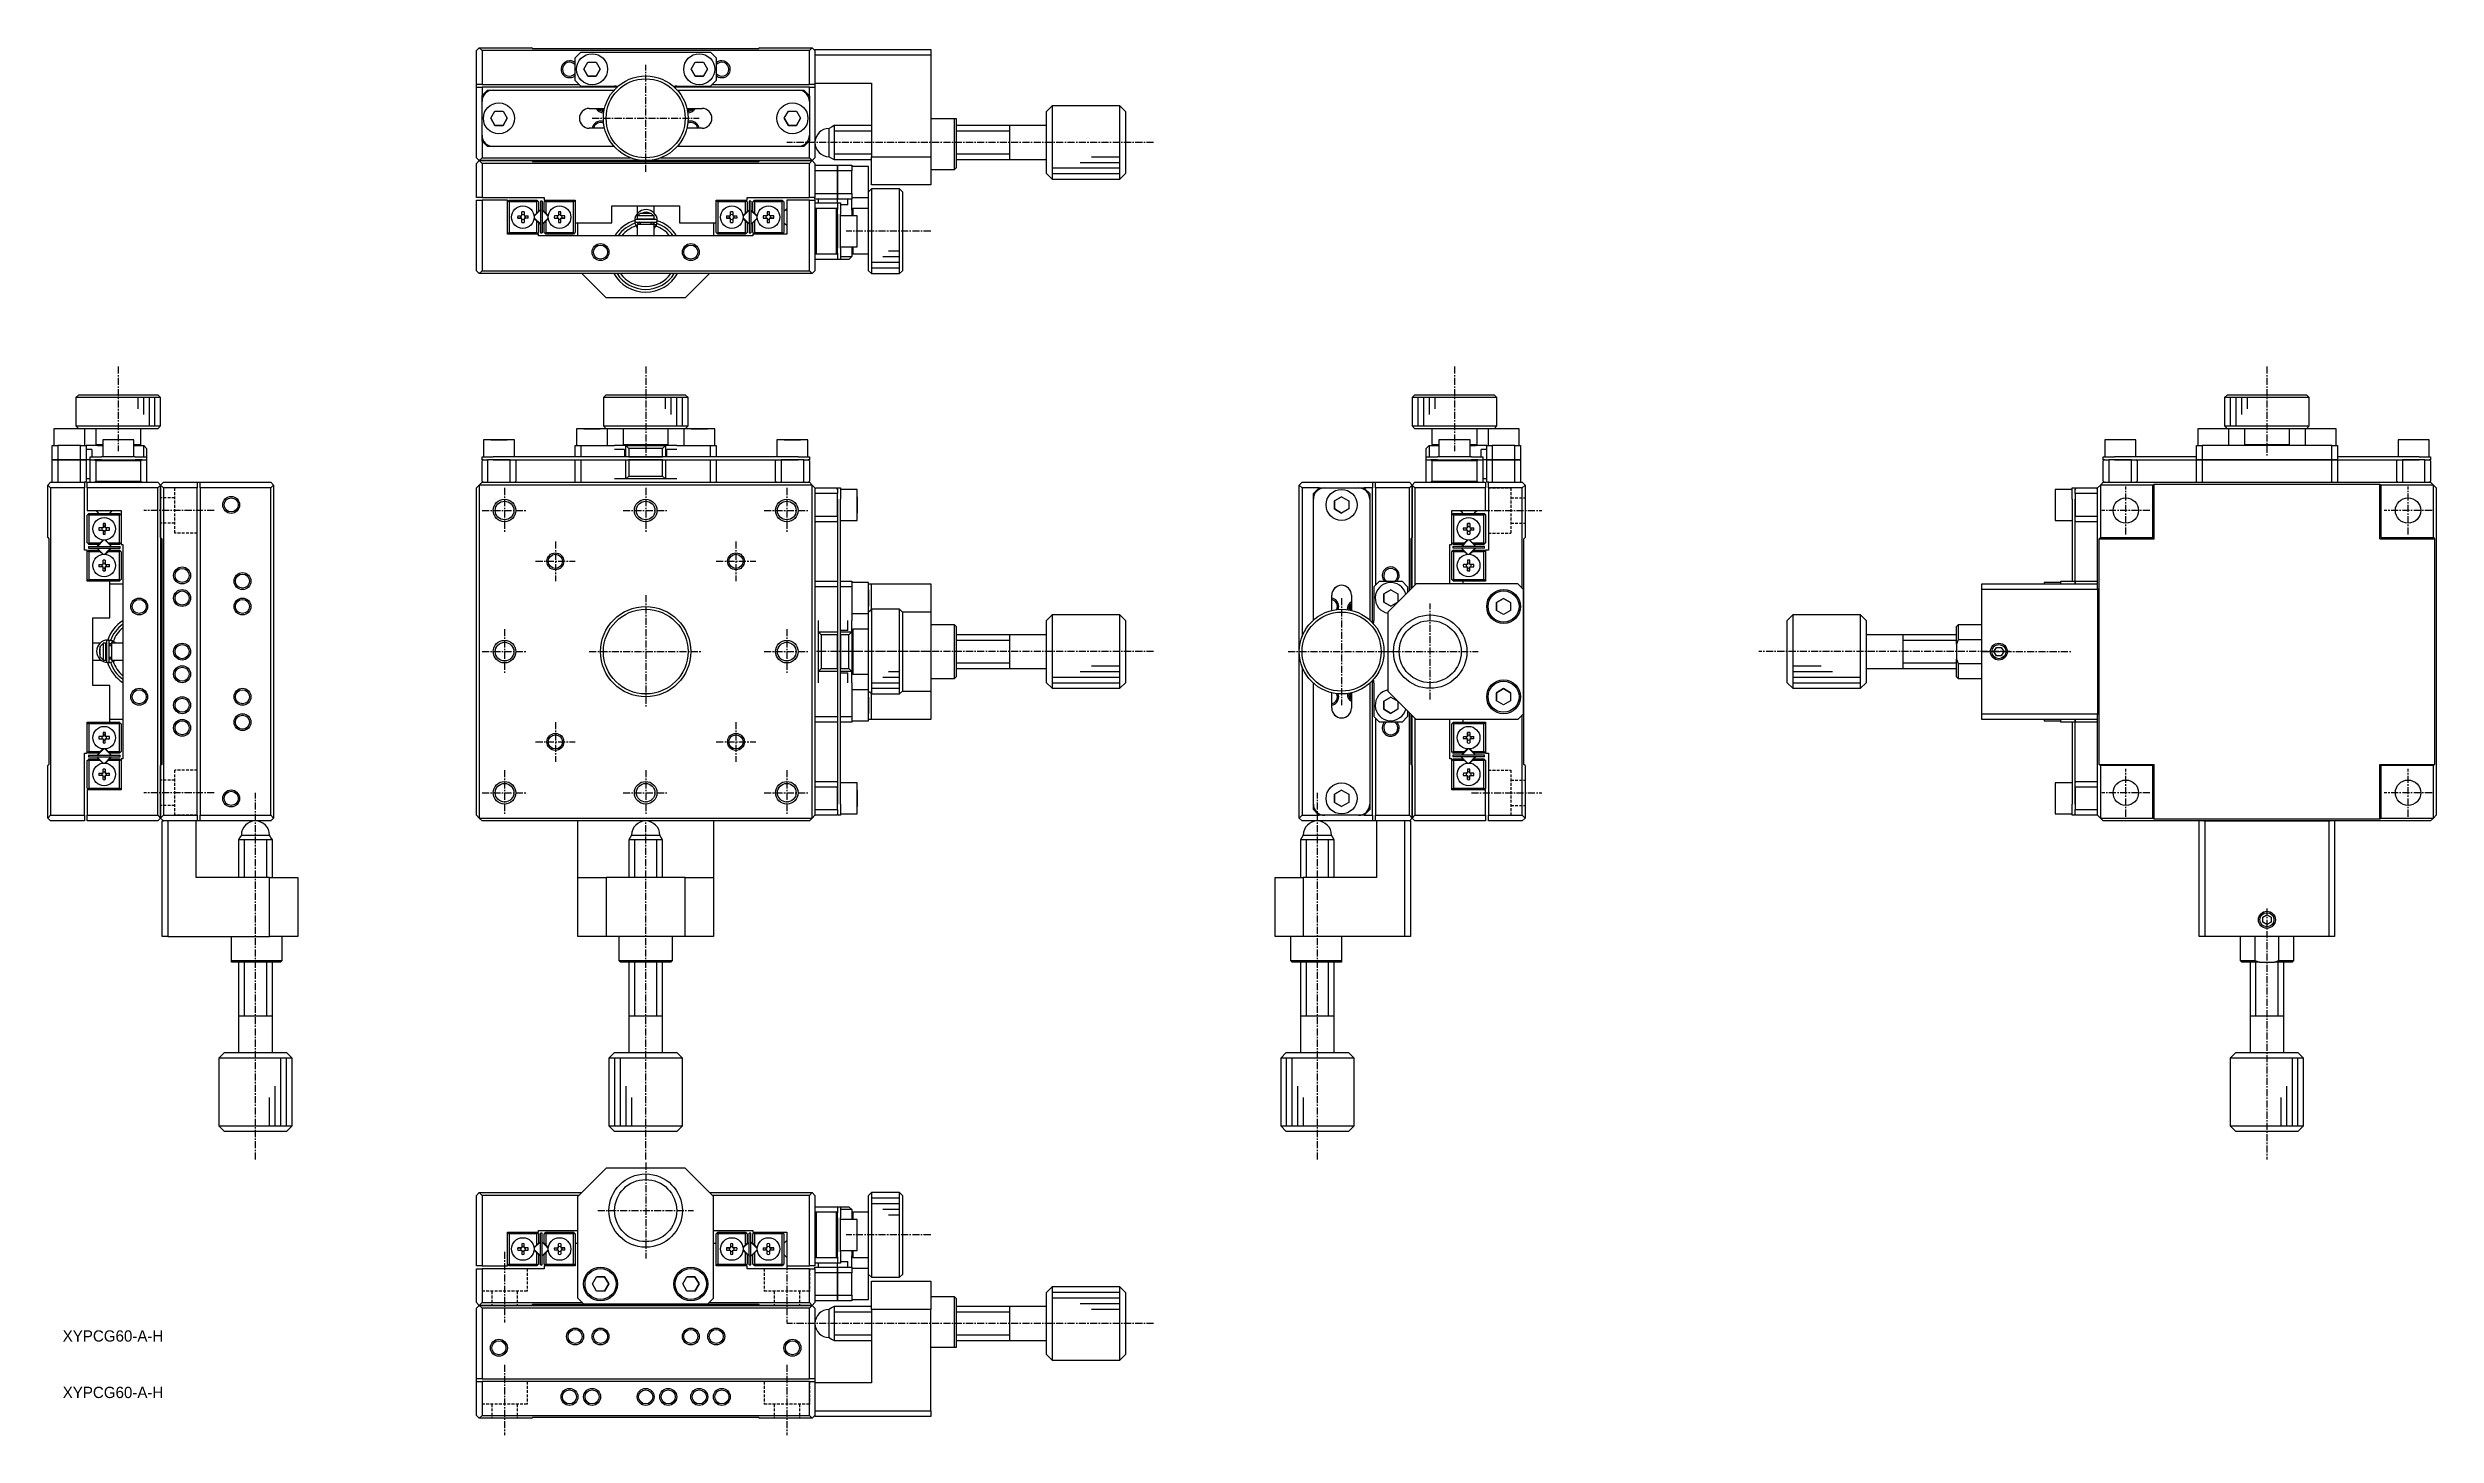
# Model space of a CAD drawing. Extents: x 7 to 431, y 3 to 249.
import ezdxf

# ---------------------------------------------------------------- set-up
doc = ezdxf.new("R2010")
doc.units = 0
doc.linetypes.add('CENTER', pattern=[2, 1.25, -0.25, 0.25, -0.25])
doc.linetypes.add('DASHED', pattern=[0.75, 0.5, -0.25])
doc.layers.get('0').update_dxf_attribs({"linetype": 'CONTINUOUS'})
doc.layers.add('CENTER', color=1, linetype='CENTER')
doc.styles.get("Standard").update_dxf_attribs({"font": 'FGP教科書体NT-M'})

msp = doc.modelspace()

# ---------------------------------------------------------------- texts
at = {"color": 7, "linetype": 'CONTINUOUS'}
for p in [(10, 20), (10, 10)]:
    msp.add_text('XYPCG60-A-H', height=2, dxfattribs=at).set_placement(p)

# ---------------------------------------------------------------- linework, layer by layer
at = {"color": 7, "linetype": 'CONTINUOUS'}
for p, q in [((83.29, 248.74), (83.79, 249.24)), ((83.29, 242.74), (83.29, 248.74)), ((83.79, 249.24), (84.29, 248.74)), ((83.79, 249.24), (93.09, 249.24)), ((84.29, 248.74), (84.29, 242.74)), ((142.29, 248.74), (84.29, 248.74)), ((93.29, 249.04), (93.09, 249.24)), ((133.29, 249.04), (93.29, 249.04)), ((101.79, 248.44), (100.79, 247.44)), ((100.79, 243.44), (100.79, 247.44)), ((101.79, 248.44), (124.79, 248.44)), ((102.35, 245.44), (103.07, 246.69)), ((103.07, 246.69), (104.52, 246.69)), ((104.52, 246.69), (105.24, 245.44)), ((121.35, 245.44), (122.07, 246.69)), ((122.07, 246.69), (123.52, 246.69)), ((123.52, 246.69), (124.24, 245.44)), ((125.79, 247.44), (124.79, 248.44)), ((125.79, 247.44), (125.79, 243.44)), ((133.49, 249.24), (133.29, 249.04)), ((133.49, 249.24), (142.79, 249.24)), ((142.29, 248.74), (142.79, 249.24)), ((142.29, 242.74), (142.29, 248.74)), ((142.79, 249.24), (143.29, 248.74)), ((143.29, 248.74), (143.29, 248.94)), ((143.29, 248.94), (163.79, 248.94)), ((143.29, 248.74), (143.29, 242.74)), ((163.79, 247.94), (143.29, 247.94)), ((163.79, 248.94), (163.79, 247.94)), ((163.79, 247.94), (163.79, 229.94)), ((84.29, 242.74), (83.29, 242.74)), ((83.29, 242.24), (83.29, 242.74)), ((83.29, 242.24), (84.29, 242.24)), ((83.29, 229.74), (83.29, 242.24)), ((84.29, 242.74), (101.49, 242.74)), ((108.19, 242.24), (84.29, 242.24)), ((84.29, 242.24), (84.29, 240.74)), ((85.29, 241.74), (84.49, 240.94)), ((85.29, 241.74), (86.29, 241.74)), ((86.29, 241.74), (107.7, 241.74)), ((100.79, 243.44), (101.79, 242.44)), ((101.79, 242.44), (107.79, 242.44)), ((103.07, 244.19), (102.35, 245.44)), ((102.35, 245.44), (103.07, 244.19)), ((104.52, 244.19), (103.07, 244.19)), ((103.07, 244.19), (104.52, 244.19)), ((105.24, 245.44), (104.52, 244.19)), ((104.52, 244.19), (105.24, 245.44)), ((142.29, 242.24), (118.39, 242.24)), ((118.79, 242.44), (124.79, 242.44)), ((118.88, 241.74), (140.29, 241.74)), ((122.07, 244.19), (121.35, 245.44)), ((121.35, 245.44), (122.07, 244.19)), ((123.52, 244.19), (122.07, 244.19)), ((122.07, 244.19), (123.52, 244.19)), ((124.24, 245.44), (123.52, 244.19)), ((123.52, 244.19), (124.24, 245.44)), ((124.79, 242.44), (125.79, 243.44)), ((125.09, 242.74), (142.29, 242.74)), ((140.29, 241.74), (141.29, 241.74)), ((142.09, 240.94), (141.29, 241.74)), ((143.29, 242.74), (142.29, 242.74)), ((142.29, 240.74), (142.29, 242.24)), ((142.29, 242.24), (143.29, 242.24)), ((143.29, 242.94), (153.29, 242.94)), ((143.29, 242.74), (143.29, 242.24)), ((143.29, 242.24), (143.29, 229.74)), ((153.29, 242.94), (153.29, 229.94)), ((84.29, 240.74), (84.49, 240.94)), ((84.29, 239.74), (84.29, 240.74)), ((84.29, 233.74), (84.29, 239.74)), ((84.49, 240.94), (84.49, 240.61)), ((85.85, 236.74), (86.57, 237.99)), ((86.57, 237.99), (88.02, 237.99)), ((88.02, 237.99), (88.74, 236.74)), ((103.29, 238.49), (106, 238.49)), ((120.59, 238.49), (123.29, 238.49)), ((137.85, 236.74), (138.57, 237.99)), ((138.57, 237.99), (140.02, 237.99)), ((140.02, 237.99), (140.74, 236.74)), ((142.09, 240.61), (142.09, 240.94)), ((142.09, 240.94), (142.29, 240.74)), ((142.29, 240.74), (142.29, 239.74)), ((142.29, 239.74), (142.29, 233.74)), ((185.29, 238.94), (184.29, 237.94)), ((184.29, 226.94), (184.29, 237.94)), ((185.29, 238.94), (185.29, 225.94)), ((197.29, 238.94), (185.29, 238.94)), ((197.29, 232.44), (197.29, 238.94)), ((198.29, 237.94), (197.29, 238.94)), ((198.29, 237.94), (198.29, 232.44)), ((84.29, 232.74), (84.29, 233.74)), ((84.49, 232.87), (84.49, 232.54)), ((86.57, 235.49), (85.85, 236.74)), ((85.85, 236.74), (86.57, 235.49)), ((88.02, 235.49), (86.57, 235.49)), ((86.57, 235.49), (88.02, 235.49)), ((88.74, 236.74), (88.02, 235.49)), ((88.02, 235.49), (88.74, 236.74)), ((106, 234.99), (103.29, 234.99)), ((123.29, 234.99), (120.59, 234.99)), ((138.57, 235.49), (137.85, 236.74)), ((137.85, 236.74), (138.57, 235.49)), ((140.02, 235.49), (138.57, 235.49)), ((138.57, 235.49), (140.02, 235.49)), ((140.74, 236.74), (140.02, 235.49)), ((140.02, 235.49), (140.74, 236.74)), ((142.09, 232.54), (142.09, 232.87)), ((142.29, 233.74), (142.29, 232.74)), ((146.23, 235.19), (145.79, 234.94)), ((145.79, 229.94), (145.79, 234.94)), ((146.66, 235.44), (146.23, 235.19)), ((146.66, 235.44), (146.66, 229.44)), ((153.29, 235.44), (146.66, 235.44)), ((163.79, 236.69), (167.99, 236.69)), ((167.99, 227.69), (167.99, 236.69)), ((167.99, 236.69), (168.29, 236.69)), ((168.29, 236.69), (168.29, 227.99)), ((177.79, 235.44), (168.29, 235.44)), ((177.79, 232.44), (177.79, 235.44)), ((177.8, 235.44), (177.79, 235.44)), ((184.29, 235.44), (177.79, 235.44)), ((177.79, 235.44), (177.79, 235.44)), ((83.29, 229.74), (83.79, 229.24)), ((83.29, 228.74), (83.79, 229.24)), ((83.29, 222.74), (83.29, 228.74)), ((83.79, 229.24), (84.29, 229.74)), ((113.29, 229.24), (83.79, 229.24)), ((83.79, 229.24), (84.29, 228.74)), ((83.79, 229.24), (93.09, 229.24)), ((84.49, 232.54), (84.29, 232.74)), ((84.29, 232.74), (84.29, 229.74)), ((84.29, 229.74), (110.6, 229.74)), ((84.29, 228.74), (84.29, 222.74)), ((142.29, 228.74), (84.29, 228.74)), ((84.49, 232.54), (85.29, 231.74)), ((86.29, 231.74), (85.29, 231.74)), ((107.7, 231.74), (86.29, 231.74)), ((93.29, 229.04), (93.09, 229.24)), ((133.29, 229.04), (93.29, 229.04)), ((142.79, 229.24), (113.29, 229.24)), ((115.99, 229.74), (142.29, 229.74)), ((140.29, 231.74), (118.88, 231.74)), ((133.49, 229.24), (133.29, 229.04)), ((133.49, 229.24), (142.79, 229.24)), ((141.29, 231.74), (140.29, 231.74)), ((141.29, 231.74), (142.09, 232.54)), ((142.29, 232.74), (142.09, 232.54)), ((142.29, 229.74), (142.29, 232.74)), ((142.29, 229.74), (142.79, 229.24)), ((142.29, 228.74), (142.79, 229.24)), ((142.29, 222.74), (142.29, 228.74)), ((142.79, 229.24), (143.29, 229.74)), ((142.79, 229.24), (143.29, 228.74)), ((143.29, 228.74), (143.29, 222.74)), ((145.79, 229.94), (146.23, 229.69)), ((146.23, 229.69), (146.66, 229.44)), ((146.66, 229.44), (153.29, 229.44)), ((153.29, 229.94), (163.79, 229.94)), ((153.29, 224.94), (153.29, 229.94)), ((163.79, 229.94), (163.79, 224.94)), ((168.29, 229.44), (177.79, 229.44)), ((177.79, 229.44), (177.79, 232.44)), ((177.79, 229.44), (177.8, 229.44)), ((177.79, 229.44), (177.79, 229.44)), ((177.79, 229.44), (184.29, 229.44)), ((197.29, 225.94), (197.29, 232.44)), ((198.29, 232.44), (198.29, 226.94)), ((143.29, 228.44), (147.29, 228.44)), ((147.29, 227.44), (143.29, 227.44)), ((147.29, 228.44), (149.79, 228.44)), ((147.29, 227.44), (147.29, 228.44)), ((147.29, 228.44), (147.29, 227.44)), ((149.79, 227.44), (147.29, 227.44)), ((147.29, 227.44), (147.29, 223.44)), ((147.29, 223.44), (147.29, 227.44)), ((149.79, 228.44), (149.79, 227.44)), ((152.79, 228.19), (149.79, 228.19)), ((149.79, 223.44), (149.79, 227.44)), ((152.79, 222.69), (152.79, 228.19)), ((163.79, 224.94), (153.29, 224.94)), ((163.79, 227.69), (167.99, 227.69)), ((167.99, 227.69), (168.29, 227.99)), ((184.29, 226.94), (185.29, 225.94)), ((185.29, 225.94), (197.29, 225.94)), ((197.29, 225.94), (198.29, 226.94)), ((84.29, 222.74), (83.29, 222.74)), ((83.29, 209.74), (83.29, 222.24)), ((83.29, 222.24), (84.29, 222.24)), ((84.29, 222.74), (95.29, 222.74)), ((88.79, 222.24), (84.29, 222.24)), ((84.29, 222.24), (84.29, 209.74)), ((88.79, 216.24), (88.79, 222.24)), ((88.94, 222.09), (88.79, 221.94)), ((88.94, 222.09), (89.09, 222.24)), ((89.09, 221.94), (88.94, 222.09)), ((89.09, 222.24), (93.99, 222.24)), ((89.09, 221.94), (89.09, 216.54)), ((93.99, 221.94), (89.09, 221.94)), ((91.34, 219.44), (91.34, 220.17)), ((91.74, 220.17), (91.74, 219.44)), ((94.62, 220.48), (93.56, 219.42)), ((93.99, 222.24), (94.14, 222.09)), ((94.14, 222.09), (93.99, 221.94)), ((93.99, 219.94), (93.99, 221.94)), ((93.99, 219.94), (94.29, 220.24)), ((94.29, 221.94), (94.14, 222.09)), ((94.29, 221.94), (94.29, 220.24)), ((94.64, 222.04), (94.64, 216.44)), ((94.94, 222.04), (94.64, 222.04)), ((94.94, 222.04), (94.94, 216.44)), ((94.94, 220.43), (95.47, 219.91)), ((96.03, 219.42), (94.97, 220.48)), ((95.29, 222.74), (95.29, 222.24)), ((95.29, 222.24), (100.79, 222.24)), ((95.44, 222.09), (95.29, 221.94)), ((95.29, 220.24), (95.29, 221.94)), ((95.29, 220.24), (95.59, 219.94)), ((95.44, 222.09), (95.59, 222.24)), ((95.59, 221.94), (95.44, 222.09)), ((95.59, 221.94), (95.59, 219.94)), ((100.49, 221.94), (95.59, 221.94)), ((97.84, 220.17), (97.84, 219.44)), ((98.24, 219.44), (98.24, 220.17)), ((100.49, 222.24), (100.64, 222.09)), ((100.64, 222.09), (100.49, 221.94)), ((100.49, 216.54), (100.49, 221.94)), ((100.79, 221.94), (100.64, 222.09)), ((100.79, 222.24), (100.79, 218.24)), ((107.29, 221.24), (119.29, 221.24)), ((107.29, 218.24), (107.29, 221.24)), ((111.79, 221.24), (111.79, 219.84)), ((114.79, 219.97), (114.79, 221.24)), ((119.29, 221.24), (119.29, 218.24)), ((125.79, 222.24), (131.29, 222.24)), ((125.79, 218.24), (125.79, 222.24)), ((125.94, 222.09), (125.79, 221.94)), ((125.94, 222.09), (126.09, 222.24)), ((126.09, 221.94), (125.94, 222.09)), ((130.99, 221.94), (126.09, 221.94)), ((126.09, 221.94), (126.09, 216.54)), ((128.34, 219.44), (128.34, 220.17)), ((128.74, 220.17), (128.74, 219.44)), ((131.62, 220.48), (130.56, 219.42)), ((130.99, 222.24), (131.14, 222.09)), ((131.14, 222.09), (130.99, 221.94)), ((130.99, 219.94), (130.99, 221.94)), ((130.99, 219.94), (131.29, 220.24)), ((131.29, 221.94), (131.14, 222.09)), ((131.29, 222.24), (131.29, 222.74)), ((131.29, 222.74), (142.29, 222.74)), ((131.29, 221.94), (131.29, 220.24)), ((131.64, 222.04), (131.64, 216.44)), ((131.94, 222.04), (131.64, 222.04)), ((131.94, 222.04), (131.94, 216.44)), ((131.94, 220.43), (133.03, 219.35)), ((133.03, 219.42), (131.97, 220.48)), ((132.44, 222.09), (132.29, 221.94)), ((132.29, 220.24), (132.29, 221.94)), ((132.29, 220.24), (132.59, 219.94)), ((132.44, 222.09), (132.59, 222.24)), ((132.59, 221.94), (132.44, 222.09)), ((132.59, 222.24), (137.49, 222.24)), ((132.59, 221.94), (132.59, 219.94)), ((137.49, 221.94), (132.59, 221.94)), ((134.84, 220.17), (134.84, 219.44)), ((135.24, 219.44), (135.24, 220.17)), ((137.49, 222.24), (137.64, 222.09)), ((137.64, 222.09), (137.49, 221.94)), ((137.49, 216.54), (137.49, 221.94)), ((137.79, 221.94), (137.64, 222.09)), ((137.79, 221.94), (137.79, 216.54)), ((138.04, 220.49), (137.79, 220.24)), ((138.29, 220.74), (138.04, 220.49)), ((138.29, 222.24), (138.29, 216.24)), ((142.29, 222.24), (138.29, 222.24)), ((143.29, 222.74), (142.29, 222.74)), ((142.29, 209.74), (142.29, 222.24)), ((142.29, 222.24), (143.29, 222.24)), ((143.29, 223.44), (147.29, 223.44)), ((143.29, 222.44), (143.29, 222.74)), ((147.29, 222.44), (143.29, 222.44)), ((143.29, 222.24), (143.29, 209.74)), ((143.29, 221.74), (147.29, 221.74)), ((143.29, 220.94), (143.49, 220.74)), ((143.49, 220.74), (143.49, 212.74)), ((147.09, 220.74), (143.49, 220.74)), ((143.89, 221.74), (143.89, 222.44)), ((147.09, 220.74), (147.29, 220.94)), ((147.09, 212.74), (147.09, 220.74)), ((147.29, 223.44), (149.79, 223.44)), ((147.29, 222.44), (147.29, 223.44)), ((147.29, 223.44), (147.29, 222.44)), ((149.79, 222.44), (147.29, 222.44)), ((147.29, 221.74), (147.29, 222.44)), ((147.29, 221.74), (147.29, 220.94)), ((147.29, 221.74), (147.79, 221.74)), ((147.29, 220.94), (147.29, 220.61)), ((147.29, 220.61), (147.29, 220.94)), ((147.29, 219.74), (147.29, 220.61)), ((147.79, 221.74), (147.79, 219.74)), ((149.09, 221.44), (147.79, 221.44)), ((149.09, 221.44), (149.09, 222.44)), ((149.79, 223.44), (149.79, 222.44)), ((149.79, 222.69), (152.79, 222.69)), ((149.79, 220.44), (149.79, 222.44)), ((149.99, 220.74), (149.79, 220.54)), ((149.79, 220.44), (149.79, 219.49)), ((149.99, 220.74), (149.99, 219.49)), ((152.79, 220.74), (149.99, 220.74)), ((153.29, 224.24), (152.79, 223.74)), ((152.79, 209.74), (152.79, 222.69)), ((153.29, 224.24), (153.29, 209.24)), ((158.29, 224.24), (153.29, 224.24)), ((158.29, 209.24), (158.29, 224.24)), ((158.79, 223.74), (158.29, 224.24)), ((158.79, 223.74), (158.79, 209.74)), ((88.79, 216.54), (88.94, 216.39)), ((94.29, 216.24), (88.79, 216.24)), ((88.94, 216.39), (89.09, 216.54)), ((89.09, 216.24), (88.94, 216.39)), ((89.09, 216.54), (93.99, 216.54)), ((90.62, 219.44), (91.34, 219.44)), ((91.34, 219.04), (90.62, 219.04)), ((90.62, 219.04), (91.16, 219.04)), ((91.16, 219.04), (91.34, 219.04)), ((91.34, 218.31), (91.34, 219.04)), ((91.74, 219.44), (92.47, 219.44)), ((91.74, 219.04), (91.74, 218.31)), ((92.47, 219.04), (91.74, 219.04)), ((91.74, 219.04), (91.93, 219.04)), ((92.47, 219.04), (91.93, 219.04)), ((93.53, 219.48), (93.99, 219.94)), ((93.99, 218.54), (93.53, 219)), ((94.64, 218.05), (93.56, 219.13)), ((93.56, 219.06), (94.62, 218)), ((93.99, 216.54), (93.99, 218.54)), ((94.29, 218.24), (93.99, 218.54)), ((93.99, 216.54), (94.14, 216.39)), ((94.14, 216.39), (93.99, 216.24)), ((94.14, 216.39), (94.29, 216.54)), ((94.29, 218.24), (94.29, 216.54)), ((94.29, 215.94), (94.29, 216.24)), ((132.29, 215.94), (94.29, 215.94)), ((94.64, 216.44), (94.94, 216.44)), ((94.97, 218), (96.03, 219.06)), ((95.59, 218.54), (95.29, 218.24)), ((95.29, 216.54), (95.29, 218.24)), ((95.29, 216.54), (95.44, 216.39)), ((95.44, 216.39), (95.59, 216.54)), ((95.59, 216.24), (95.44, 216.39)), ((95.47, 219.91), (96.03, 219.35)), ((95.59, 219.94), (96.06, 219.48)), ((96.06, 219), (95.59, 218.54)), ((95.59, 218.54), (95.59, 216.54)), ((95.59, 216.54), (100.49, 216.54)), ((100.49, 216.24), (95.59, 216.24)), ((97.84, 219.44), (97.12, 219.44)), ((97.12, 219.04), (97.84, 219.04)), ((97.12, 219.04), (97.66, 219.04)), ((97.84, 219.04), (97.66, 219.04)), ((97.84, 219.04), (97.84, 218.31)), ((98.97, 219.44), (98.24, 219.44)), ((98.24, 218.31), (98.24, 219.04)), ((98.24, 219.04), (98.97, 219.04)), ((98.43, 219.04), (98.24, 219.04)), ((98.97, 219.04), (98.43, 219.04)), ((100.49, 216.54), (100.64, 216.39)), ((100.64, 216.39), (100.49, 216.24)), ((100.64, 216.39), (100.79, 216.54)), ((100.79, 218.24), (100.79, 216.54)), ((100.79, 218.24), (107.29, 218.24)), ((101.29, 215.94), (101.29, 218.24)), ((111.49, 217.86), (111.49, 217.86)), ((111.49, 217.86), (111.49, 217.86)), ((111.49, 217.86), (111.49, 217.86)), ((111.49, 217.86), (111.49, 217.86)), ((111.49, 217.86), (111.49, 217.86)), ((111.49, 217.86), (111.49, 217.86)), ((111.49, 217.86), (111.49, 217.85)), ((111.49, 217.85), (111.49, 217.85)), ((111.49, 217.85), (111.49, 217.85)), ((111.49, 217.85), (111.51, 217.8)), ((111.51, 217.8), (111.51, 217.8)), ((111.51, 217.8), (111.51, 217.8)), ((111.51, 217.8), (111.51, 217.8)), ((115.1, 218.84), (111.6, 218.84)), ((111.6, 218.34), (115.1, 218.34)), ((111.85, 219.44), (111.79, 219.44)), ((111.79, 219.44), (111.79, 218.94)), ((111.79, 218.94), (114.79, 218.94)), ((114.79, 217.94), (111.79, 217.94)), ((111.79, 217.94), (111.79, 215.94)), ((111.85, 219.44), (112.38, 219.94)), ((114.74, 219.44), (111.85, 219.44)), ((111.87, 218.84), (111.89, 218.94)), ((112, 217.94), (111.87, 218.34)), ((111.95, 218.12), (111.96, 218.13)), ((111.95, 218.11), (111.95, 218.12)), ((111.95, 218.09), (111.95, 218.11)), ((111.95, 218.08), (111.95, 218.09)), ((111.95, 218.07), (111.95, 218.08)), ((111.96, 218.06), (111.95, 218.07)), ((111.96, 218.17), (111.97, 218.18)), ((111.96, 218.16), (111.96, 218.17)), ((111.96, 218.14), (111.96, 218.16)), ((111.96, 218.13), (111.96, 218.14)), ((111.96, 218.05), (111.96, 218.06)), ((111.96, 218.03), (111.96, 218.05)), ((111.96, 218.02), (111.96, 218.03)), ((111.97, 218.01), (111.96, 218.02)), ((111.97, 218.19), (111.98, 218.2)), ((111.97, 218.18), (111.97, 218.19)), ((111.97, 218), (111.97, 218.01)), ((111.97, 218), (111.97, 218)), ((111.98, 218.21), (111.99, 218.22)), ((111.98, 218.2), (111.98, 218.21)), ((111.99, 218.22), (112, 218.23)), ((112.29, 218.24), (112, 218.24)), ((112, 218.23), (112.01, 218.24)), ((112.01, 218.25), (112.02, 218.26)), ((112.01, 218.24), (112.01, 218.25)), ((112.02, 218.26), (112.03, 218.27)), ((112.03, 218.27), (112.04, 218.28)), ((112.04, 218.28), (112.05, 218.29)), ((112.05, 218.29), (112.06, 218.29)), ((112.06, 218.29), (112.07, 218.3)), ((112.07, 218.3), (112.08, 218.31)), ((112.08, 218.31), (112.09, 218.31)), ((112.09, 218.31), (112.1, 218.32)), ((112.1, 218.32), (112.11, 218.32)), ((112.11, 218.32), (112.13, 218.33)), ((112.13, 218.33), (112.14, 218.33)), ((112.14, 218.33), (112.15, 218.33)), ((112.15, 218.33), (112.16, 218.33)), ((112.16, 218.33), (112.17, 218.34)), ((112.17, 218.34), (112.19, 218.34)), ((112.19, 218.34), (112.2, 218.34)), ((112.2, 218.34), (112.2, 218.34)), ((112.29, 218.94), (112.29, 218.84)), ((112.29, 218.94), (112.29, 218.84)), ((112.29, 218.34), (112.29, 217.94)), ((112.29, 218.34), (112.29, 218.24)), ((112.38, 219.94), (114.21, 219.94)), ((114.21, 219.94), (114.74, 219.44)), ((114.29, 218.84), (114.29, 218.94)), ((114.29, 218.84), (114.29, 218.94)), ((114.29, 217.94), (114.29, 218.34)), ((114.29, 218.24), (114.29, 218.34)), ((114.7, 218.24), (114.29, 218.24)), ((114.5, 218.34), (114.51, 218.34)), ((114.51, 218.34), (114.52, 218.34)), ((114.52, 218.34), (114.53, 218.34)), ((114.53, 218.34), (114.55, 218.33)), ((114.55, 218.33), (114.56, 218.33)), ((114.56, 218.33), (114.57, 218.33)), ((114.57, 218.33), (114.58, 218.32)), ((114.58, 218.32), (114.59, 218.32)), ((114.59, 218.32), (114.6, 218.32)), ((114.6, 218.32), (114.62, 218.31)), ((114.62, 218.31), (114.63, 218.3)), ((114.63, 218.3), (114.64, 218.3)), ((114.64, 218.3), (114.65, 218.29)), ((114.65, 218.29), (114.66, 218.28)), ((114.66, 218.28), (114.67, 218.28)), ((114.67, 218.28), (114.68, 218.27)), ((114.68, 218.27), (114.68, 218.26)), ((114.68, 218.26), (114.69, 218.25)), ((114.69, 218.25), (114.7, 218.24)), ((114.7, 218.24), (114.71, 218.23)), ((114.73, 218), (114.7, 217.94)), ((114.71, 218.23), (114.71, 218.22)), ((114.71, 218.22), (114.72, 218.21)), ((114.72, 218.21), (114.73, 218.2)), ((114.73, 218.2), (114.73, 218.19)), ((114.73, 218.19), (114.73, 218.17)), ((114.73, 218.17), (114.74, 218.16)), ((114.74, 218.02), (114.73, 218)), ((114.73, 217.99), (114.73, 218)), ((114.73, 218), (114.73, 218)), ((114.79, 217.94), (114.73, 217.99)), ((114.74, 217.99), (114.73, 217.99)), ((114.73, 217.99), (114.73, 217.99)), ((114.79, 219.44), (114.74, 219.44)), ((114.74, 218.16), (114.74, 218.15)), ((114.74, 218.15), (114.74, 218.14)), ((114.74, 218.14), (114.75, 218.13)), ((114.75, 218.05), (114.74, 218.04)), ((114.74, 218.04), (114.74, 218.03)), ((114.74, 218.03), (114.74, 218.02)), ((114.74, 217.98), (114.74, 217.99)), ((114.75, 217.98), (114.74, 217.98)), ((114.75, 218.13), (114.75, 218.11)), ((114.75, 218.11), (114.75, 218.1)), ((114.75, 218.1), (114.75, 218.09)), ((114.75, 218.09), (114.75, 218.08)), ((114.75, 218.08), (114.75, 218.06)), ((114.75, 218.06), (114.75, 218.05)), ((114.75, 217.97), (114.75, 217.98)), ((114.76, 217.96), (114.75, 217.97)), ((114.77, 217.96), (114.76, 217.96)), ((114.78, 217.95), (114.77, 217.96)), ((114.8, 217.94), (114.78, 217.95)), ((114.79, 218.94), (114.79, 219.44)), ((114.79, 219), (114.83, 218.84)), ((115.18, 217.79), (114.79, 217.94)), ((114.79, 215.94), (114.79, 217.94)), ((114.79, 217.21), (115.19, 217.8)), ((114.81, 217.94), (114.8, 217.94)), ((114.82, 217.93), (114.81, 217.94)), ((114.84, 217.92), (114.82, 217.93)), ((114.85, 217.91), (114.84, 217.92)), ((114.87, 217.91), (114.85, 217.91)), ((114.89, 217.9), (114.87, 217.91)), ((114.9, 217.89), (114.89, 217.9)), ((114.92, 217.88), (114.9, 217.89)), ((114.94, 217.87), (114.92, 217.88)), ((114.96, 217.87), (114.94, 217.87)), ((114.98, 217.86), (114.96, 217.87)), ((114.99, 217.85), (114.98, 217.86)), ((115.01, 217.84), (114.99, 217.85)), ((115.03, 217.84), (115.01, 217.84)), ((115.05, 217.83), (115.03, 217.84)), ((115.06, 217.83), (115.05, 217.83)), ((115.08, 217.82), (115.06, 217.83)), ((115.09, 217.82), (115.08, 217.82)), ((115.11, 217.81), (115.09, 217.82)), ((115.12, 217.81), (115.11, 217.81)), ((115.13, 217.8), (115.12, 217.81)), ((115.14, 217.8), (115.13, 217.8)), ((115.16, 217.8), (115.14, 217.8)), ((115.15, 217.72), (115.19, 217.79)), ((115.17, 217.8), (115.16, 217.8)), ((115.16, 217.8), (115.16, 217.8)), ((115.18, 217.8), (115.17, 217.8)), ((115.19, 217.8), (115.18, 217.8)), ((115.18, 217.8), (115.18, 217.8)), ((115.19, 217.79), (115.35, 218.56)), ((115.19, 217.8), (115.2, 217.83)), ((115.19, 217.8), (115.19, 217.8)), ((115.19, 217.8), (115.19, 217.8)), ((115.21, 218.34), (115.2, 218.36)), ((115.2, 217.83), (115.21, 217.87)), ((115.22, 218.31), (115.21, 218.34)), ((115.21, 217.87), (115.22, 217.9)), ((115.23, 218.27), (115.22, 218.31)), ((115.22, 217.9), (115.23, 217.94)), ((115.24, 218.23), (115.23, 218.27)), ((115.23, 217.94), (115.24, 217.98)), ((115.24, 218.2), (115.24, 218.23)), ((115.25, 218.16), (115.24, 218.2)), ((115.24, 218.01), (115.25, 218.05)), ((115.24, 217.98), (115.24, 218.01)), ((115.25, 218.12), (115.25, 218.16)), ((115.25, 218.09), (115.25, 218.12)), ((115.25, 218.05), (115.25, 218.09)), ((119.29, 218.24), (125.79, 218.24)), ((125.29, 218.24), (125.29, 215.94)), ((125.79, 216.54), (125.79, 218.24)), ((125.79, 216.54), (125.94, 216.39)), ((125.94, 216.39), (126.09, 216.54)), ((126.09, 216.24), (125.94, 216.39)), ((126.09, 216.54), (130.99, 216.54)), ((130.99, 216.24), (126.09, 216.24)), ((127.62, 219.44), (128.34, 219.44)), ((128.34, 219.04), (127.62, 219.04)), ((127.62, 219.04), (128.16, 219.04)), ((128.16, 219.04), (128.34, 219.04)), ((128.34, 218.31), (128.34, 219.04)), ((128.74, 219.44), (129.47, 219.44)), ((128.74, 219.04), (128.74, 218.31)), ((129.47, 219.04), (128.74, 219.04)), ((128.74, 219.04), (128.93, 219.04)), ((129.47, 219.04), (128.93, 219.04)), ((130.53, 219.48), (130.99, 219.94)), ((130.99, 218.54), (130.53, 219)), ((131.12, 218.57), (130.56, 219.13)), ((130.56, 219.06), (131.62, 218)), ((130.99, 216.54), (130.99, 218.54)), ((131.29, 218.24), (130.99, 218.54)), ((130.99, 216.54), (131.14, 216.39)), ((131.14, 216.39), (130.99, 216.24)), ((131.64, 218.05), (131.12, 218.57)), ((131.14, 216.39), (131.29, 216.54)), ((131.29, 218.24), (131.29, 216.54)), ((131.64, 216.44), (131.94, 216.44)), ((131.97, 218), (133.03, 219.06)), ((132.59, 218.54), (132.29, 218.24)), ((132.29, 216.54), (132.29, 218.24)), ((132.29, 216.54), (132.44, 216.39)), ((132.29, 216.24), (132.29, 215.94)), ((138.29, 216.24), (132.29, 216.24)), ((132.44, 216.39), (132.59, 216.54)), ((132.59, 216.24), (132.44, 216.39)), ((132.59, 219.94), (133.06, 219.48)), ((133.06, 219), (132.59, 218.54)), ((132.59, 218.54), (132.59, 216.54)), ((132.59, 216.54), (137.49, 216.54)), ((134.84, 219.44), (134.12, 219.44)), ((134.12, 219.04), (134.84, 219.04)), ((134.12, 219.04), (134.66, 219.04)), ((134.84, 219.04), (134.66, 219.04)), ((134.84, 219.04), (134.84, 218.31)), ((135.97, 219.44), (135.24, 219.44)), ((135.24, 218.31), (135.24, 219.04)), ((135.24, 219.04), (135.97, 219.04)), ((135.43, 219.04), (135.24, 219.04)), ((135.97, 219.04), (135.43, 219.04)), ((137.49, 216.54), (137.64, 216.39)), ((137.64, 216.39), (137.49, 216.24)), ((137.64, 216.39), (137.79, 216.54)), ((137.79, 218.24), (138.04, 217.99)), ((138.04, 217.99), (138.29, 217.74)), ((147.29, 219.74), (147.29, 213.74)), ((147.79, 213.74), (147.79, 219.74)), ((150.79, 219.49), (147.79, 219.49)), ((150.79, 213.99), (150.79, 219.49)), ((143.49, 212.74), (143.29, 212.54)), ((147.29, 211.74), (143.29, 211.74)), ((143.49, 212.74), (147.09, 212.74)), ((147.29, 212.54), (147.09, 212.74)), ((147.29, 212.87), (147.29, 213.74)), ((147.29, 212.87), (147.29, 212.54)), ((147.29, 212.54), (147.29, 212.87)), ((147.29, 212.54), (147.29, 211.74)), ((147.79, 211.74), (147.29, 211.74)), ((147.79, 213.99), (150.79, 213.99)), ((147.79, 213.74), (147.79, 211.74)), ((147.79, 212.24), (149.79, 212.24)), ((149.29, 211.74), (147.79, 211.74)), ((149.79, 212.24), (149.29, 211.74)), ((149.79, 213.99), (149.79, 212.24)), ((149.79, 212.94), (149.99, 212.74)), ((149.99, 213.99), (149.99, 212.74)), ((149.99, 212.74), (152.79, 212.74)), ((83.29, 209.74), (83.79, 209.24)), ((83.79, 209.24), (84.29, 209.74)), ((142.79, 209.24), (83.79, 209.24)), ((84.29, 209.74), (142.29, 209.74)), ((101.99, 209.24), (106.29, 204.94)), ((120.29, 204.94), (124.59, 209.24)), ((142.29, 209.74), (142.79, 209.24)), ((142.79, 209.24), (143.29, 209.74)), ((152.79, 209.74), (153.29, 209.24)), ((153.29, 209.24), (158.29, 209.24)), ((158.29, 209.24), (158.79, 209.74)), ((120.29, 204.94), (106.29, 204.94)), ((12.85, 187.75), (12.35, 187.25)), ((27.35, 187.25), (12.35, 187.25)), ((12.35, 187.25), (12.35, 182.25)), ((12.85, 187.75), (26.85, 187.75)), ((27.35, 187.25), (26.85, 187.75)), ((27.35, 182.25), (27.35, 187.25)), ((106.29, 187.75), (105.79, 187.25)), ((120.79, 187.25), (105.79, 187.25)), ((105.79, 187.25), (105.79, 182.25)), ((106.29, 187.75), (120.29, 187.75)), ((120.79, 187.25), (120.29, 187.75)), ((120.79, 182.25), (120.79, 187.25)), ((249.6, 187.75), (249.1, 187.25)), ((264.1, 187.25), (249.1, 187.25)), ((249.1, 187.25), (249.1, 182.25)), ((249.6, 187.75), (263.6, 187.75)), ((264.1, 187.25), (263.6, 187.75)), ((264.1, 182.25), (264.1, 187.25)), ((393.55, 187.75), (393.05, 187.25)), ((400.55, 187.25), (393.05, 187.25)), ((393.05, 187.25), (393.05, 182.25)), ((393.55, 187.75), (400.55, 187.75)), ((393.55, 187.75), (407.55, 187.75)), ((400.55, 187.75), (407.55, 187.75)), ((408.05, 187.25), (400.55, 187.25)), ((408.05, 187.25), (407.55, 187.75)), ((408.05, 182.25), (408.05, 187.25)), ((12.35, 182.25), (27.35, 182.25)), ((12.35, 182.25), (12.85, 181.75)), ((26.85, 181.75), (27.35, 182.25)), ((105.79, 182.25), (113.29, 182.25)), ((105.79, 182.25), (106.29, 181.75)), ((113.29, 182.25), (120.79, 182.25)), ((120.29, 181.75), (120.79, 182.25)), ((249.1, 182.25), (264.1, 182.25)), ((249.1, 182.25), (249.6, 181.75)), ((263.6, 181.75), (264.1, 182.25)), ((393.05, 182.25), (408.05, 182.25)), ((393.05, 182.25), (393.55, 181.75)), ((407.55, 181.75), (408.05, 182.25)), ((8.15, 176.25), (8.15, 178.75)), ((8.15, 178.75), (9.15, 178.75)), ((13.9, 181.75), (8.4, 181.75)), ((8.4, 181.75), (8.4, 178.75)), ((9.15, 178.75), (9.15, 176.25)), ((13.15, 178.75), (9.15, 178.75)), ((13.15, 176.25), (13.15, 178.75)), ((13.15, 178.75), (14.15, 178.75)), ((26.85, 181.75), (13.9, 181.75)), ((13.9, 178.75), (13.9, 181.75)), ((14.15, 178.75), (14.15, 176.25)), ((16.15, 178.75), (14.15, 178.75)), ((15.15, 178.05), (14.15, 178.05)), ((15.15, 178.05), (15.15, 176.75)), ((15.85, 181.75), (15.85, 178.95)), ((15.85, 178.95), (17.1, 178.95)), ((15.85, 178.95), (16.05, 178.75)), ((16.15, 178.75), (17.1, 178.75)), ((22.6, 179.75), (17.1, 179.75)), ((17.1, 179.75), (17.1, 176.75)), ((22.6, 176.75), (22.6, 179.75)), ((22.6, 178.95), (23.85, 178.95)), ((22.6, 178.75), (24.35, 178.75)), ((23.65, 178.75), (23.85, 178.95)), ((23.85, 178.95), (23.85, 181.75)), ((24.35, 176.75), (24.35, 178.75)), ((24.35, 178.75), (24.85, 178.25)), ((24.85, 178.25), (24.85, 176.75)), ((87.29, 179.75), (84.54, 179.75)), ((90.04, 179.75), (84.54, 179.75)), ((84.54, 179.75), (84.54, 176.75)), ((86.57, 179.75), (85.85, 179.75)), ((85.85, 179.75), (86.57, 179.75)), ((88.02, 179.75), (86.57, 179.75)), ((86.57, 179.75), (88.02, 179.75)), ((90.04, 179.75), (87.29, 179.75)), ((88.74, 179.75), (88.02, 179.75)), ((88.02, 179.75), (88.74, 179.75)), ((90.04, 176.75), (90.04, 179.75)), ((100.79, 176.75), (100.79, 178.75)), ((100.79, 178.75), (101.79, 178.75)), ((103.79, 181.75), (101.04, 181.75)), ((106.3, 181.75), (101.04, 181.75)), ((101.04, 181.75), (101.04, 178.75)), ((101.79, 178.75), (101.79, 176.75)), ((101.79, 178.75), (107.79, 178.75)), ((103.07, 181.75), (102.35, 181.75)), ((102.35, 181.75), (103.07, 181.75)), ((104.52, 181.75), (103.07, 181.75)), ((103.07, 181.75), (104.52, 181.75)), ((106.29, 181.75), (103.79, 181.75)), ((105.24, 181.75), (104.52, 181.75)), ((104.52, 181.75), (105.24, 181.75)), ((109.29, 181.75), (106.29, 181.75)), ((113.29, 181.75), (106.29, 181.75)), ((106.54, 178.75), (106.54, 181.75)), ((109.49, 178.75), (107.79, 178.75)), ((109.53, 178.05), (107.79, 178.05)), ((117.29, 181.75), (109.29, 181.75)), ((113.29, 181.75), (109.29, 181.75)), ((109.29, 181.75), (109.29, 178.95)), ((109.29, 178.95), (113.29, 178.95)), ((109.29, 178.95), (109.49, 178.75)), ((109.79, 178.75), (109.49, 178.75)), ((109.79, 178.75), (109.49, 178.75)), ((109.53, 178.05), (109.53, 176.75)), ((109.79, 176.75), (109.79, 178.75)), ((109.79, 178.75), (110.29, 178.25)), ((109.79, 178.75), (112.04, 178.75)), ((110.29, 178.25), (110.29, 176.75)), ((116.29, 178.25), (110.29, 178.25)), ((112.04, 178.75), (114.54, 178.75)), ((120.29, 181.75), (113.29, 181.75)), ((117.29, 181.75), (113.29, 181.75)), ((113.29, 178.95), (117.29, 178.95)), ((114.54, 178.75), (116.79, 178.75)), ((116.79, 178.75), (116.29, 178.25)), ((116.29, 176.75), (116.29, 178.25)), ((117.09, 178.75), (116.79, 178.75)), ((117.09, 178.75), (116.79, 178.75)), ((116.79, 178.75), (116.79, 176.75)), ((118.79, 178.05), (117.06, 178.05)), ((117.06, 176.75), (117.06, 178.05)), ((117.09, 178.75), (117.29, 178.95)), ((118.79, 178.75), (117.09, 178.75)), ((120.29, 181.75), (117.29, 181.75)), ((117.29, 178.95), (117.29, 181.75)), ((118.79, 178.75), (124.79, 178.75)), ((120.04, 181.75), (120.04, 178.75)), ((122.79, 181.75), (120.29, 181.75)), ((125.54, 181.75), (120.29, 181.75)), ((122.07, 181.75), (121.35, 181.75)), ((121.35, 181.75), (122.07, 181.75)), ((123.52, 181.75), (122.07, 181.75)), ((122.07, 181.75), (123.52, 181.75)), ((125.54, 181.75), (122.79, 181.75)), ((124.24, 181.75), (123.52, 181.75)), ((123.52, 181.75), (124.24, 181.75)), ((124.79, 176.75), (124.79, 178.75)), ((124.79, 178.75), (125.79, 178.75)), ((125.54, 178.75), (125.54, 181.75)), ((125.79, 178.75), (125.79, 176.75)), ((139.29, 179.75), (136.54, 179.75)), ((142.04, 179.75), (136.54, 179.75)), ((136.54, 179.75), (136.54, 176.75)), ((138.57, 179.75), (137.85, 179.75)), ((137.85, 179.75), (138.57, 179.75)), ((140.02, 179.75), (138.57, 179.75)), ((138.57, 179.75), (140.02, 179.75)), ((142.04, 179.75), (139.29, 179.75)), ((140.74, 179.75), (140.02, 179.75)), ((140.02, 179.75), (140.74, 179.75)), ((142.04, 176.75), (142.04, 179.75)), ((262.55, 181.75), (249.6, 181.75)), ((252.1, 178.75), (251.6, 178.25)), ((251.6, 176.75), (251.6, 178.25)), ((252.1, 178.75), (252.1, 176.75)), ((252.1, 178.75), (253.85, 178.75)), ((252.6, 181.75), (252.6, 178.95)), ((252.6, 178.95), (253.85, 178.95)), ((252.6, 178.95), (252.8, 178.75)), ((259.35, 179.75), (253.85, 179.75)), ((253.85, 179.75), (253.85, 176.75)), ((259.35, 176.75), (259.35, 179.75)), ((259.35, 178.95), (260.6, 178.95)), ((259.35, 178.75), (260.3, 178.75)), ((262.3, 178.75), (260.3, 178.75)), ((260.4, 178.75), (260.6, 178.95)), ((260.6, 178.95), (260.6, 181.75)), ((261.3, 176.75), (261.3, 178.05)), ((262.3, 178.05), (261.3, 178.05)), ((262.3, 176.25), (262.3, 178.75)), ((262.3, 178.75), (263.3, 178.75)), ((268.05, 181.75), (262.55, 181.75)), ((262.55, 181.75), (262.55, 178.75)), ((263.3, 178.75), (263.3, 176.25)), ((267.3, 178.75), (263.3, 178.75)), ((267.3, 176.25), (267.3, 178.75)), ((267.3, 178.75), (268.3, 178.75)), ((268.05, 178.75), (268.05, 181.75)), ((268.3, 178.75), (268.3, 176.25)), ((374.55, 179.75), (371.8, 179.75)), ((371.8, 179.75), (371.8, 176.75)), ((377.3, 179.75), (374.55, 179.75)), ((377.3, 176.75), (377.3, 179.75)), ((388.05, 176.25), (388.05, 178.75)), ((388.05, 178.75), (389.05, 178.75)), ((391.05, 181.75), (388.3, 181.75)), ((388.3, 181.75), (388.3, 178.75)), ((389.05, 178.75), (389.05, 176.25)), ((399.3, 178.75), (389.05, 178.75)), ((393.8, 181.75), (391.05, 181.75)), ((407.3, 181.75), (393.8, 181.75)), ((393.8, 178.75), (393.8, 181.75)), ((396.55, 181.75), (396.55, 178.95)), ((396.55, 178.95), (404.55, 178.95)), ((396.55, 178.95), (396.75, 178.75)), ((401.8, 178.75), (399.3, 178.75)), ((412.05, 178.75), (401.8, 178.75)), ((404.35, 178.75), (404.55, 178.95)), ((404.55, 178.95), (404.55, 181.75)), ((410.05, 181.75), (407.3, 181.75)), ((407.3, 181.75), (407.3, 178.75)), ((412.8, 181.75), (410.05, 181.75)), ((412.05, 176.25), (412.05, 178.75)), ((412.05, 178.75), (413.05, 178.75)), ((412.8, 178.75), (412.8, 181.75)), ((413.05, 178.75), (413.05, 176.25)), ((426.55, 179.75), (423.8, 179.75)), ((423.8, 179.75), (423.8, 176.75)), ((429.3, 179.75), (426.55, 179.75)), ((429.3, 176.75), (429.3, 179.75)), ((9.15, 176.25), (8.15, 176.25)), ((8.15, 172.25), (8.15, 176.25)), ((8.15, 176.25), (9.15, 176.25)), ((9.15, 176.25), (13.15, 176.25)), ((9.15, 176.25), (9.15, 172.25)), ((13.15, 176.25), (9.15, 176.25)), ((14.15, 176.25), (13.15, 176.25)), ((13.15, 172.25), (13.15, 176.25)), ((13.15, 176.25), (14.15, 176.25)), ((14.15, 176.25), (14.15, 172.25)), ((14.85, 176.25), (14.15, 176.25)), ((14.85, 176.25), (14.85, 176.75)), ((14.85, 176.75), (16.85, 176.75)), ((14.85, 172.25), (14.85, 176.25)), ((14.85, 176.25), (15.65, 176.25)), ((15.85, 176.05), (15.65, 176.25)), ((15.65, 176.25), (15.98, 176.25)), ((15.98, 176.25), (15.65, 176.25)), ((15.85, 176.05), (15.85, 172.45)), ((23.85, 176.05), (15.85, 176.05)), ((16.85, 176.25), (15.98, 176.25)), ((22.85, 176.75), (16.85, 176.75)), ((16.85, 176.25), (22.85, 176.25)), ((22.85, 176.75), (24.85, 176.75)), ((23.72, 176.25), (22.85, 176.25)), ((23.72, 176.25), (24.05, 176.25)), ((24.05, 176.25), (23.72, 176.25)), ((24.05, 176.25), (23.85, 176.05)), ((23.85, 172.45), (23.85, 176.05)), ((24.05, 176.25), (24.85, 176.25)), ((24.85, 176.75), (24.85, 176.25)), ((24.85, 176.25), (24.85, 172.25)), ((84.29, 176.25), (84.29, 176.75)), ((84.29, 176.75), (86.29, 176.75)), ((84.49, 176.25), (84.29, 176.05)), ((84.49, 176.25), (84.29, 176.25)), ((84.29, 172.45), (84.29, 176.05)), ((84.49, 176.25), (85.29, 176.25)), ((85.29, 176.25), (85.29, 172.25)), ((86.29, 176.25), (85.29, 176.25)), ((86.29, 176.25), (85.29, 176.25)), ((110.29, 176.75), (86.29, 176.75)), ((89.29, 176.25), (86.29, 176.25)), ((86.29, 176.25), (89.29, 176.25)), ((89.29, 172.25), (89.29, 176.25)), ((89.29, 176.25), (110.29, 176.25)), ((90.29, 176.05), (90.09, 176.25)), ((90.29, 176.05), (90.29, 172.45)), ((100.79, 172.25), (100.79, 176.25)), ((101.79, 176.25), (101.79, 172.25)), ((109.79, 172.85), (109.79, 176.25)), ((116.29, 176.75), (110.29, 176.75)), ((110.29, 176.75), (116.29, 176.75)), ((110.29, 176.25), (116.29, 176.25)), ((110.29, 176.25), (110.29, 173.35)), ((116.29, 176.25), (110.29, 176.25)), ((140.29, 176.75), (116.29, 176.75)), ((116.29, 176.25), (137.29, 176.25)), ((116.29, 173.35), (116.29, 176.25)), ((116.79, 176.25), (116.79, 172.85)), ((124.79, 172.25), (124.79, 176.25)), ((125.79, 176.25), (125.79, 172.25)), ((136.49, 176.25), (136.29, 176.05)), ((136.29, 172.45), (136.29, 176.05)), ((137.29, 176.25), (137.29, 172.25)), ((140.29, 176.25), (137.29, 176.25)), ((137.29, 176.25), (140.29, 176.25)), ((140.29, 176.75), (142.29, 176.75)), ((141.29, 176.25), (140.29, 176.25)), ((141.29, 176.25), (140.29, 176.25)), ((141.29, 172.25), (141.29, 176.25)), ((141.29, 176.25), (142.09, 176.25)), ((142.29, 176.05), (142.09, 176.25)), ((142.29, 176.25), (142.09, 176.25)), ((142.29, 176.75), (142.29, 176.25)), ((142.29, 176.05), (142.29, 172.45)), ((251.6, 176.25), (251.6, 176.75)), ((251.6, 176.75), (253.6, 176.75)), ((251.6, 172.25), (251.6, 176.25)), ((251.6, 176.25), (252.4, 176.25)), ((252.6, 176.05), (252.4, 176.25)), ((252.4, 176.25), (252.73, 176.25)), ((252.73, 176.25), (252.4, 176.25)), ((260.6, 176.05), (252.6, 176.05)), ((252.6, 176.05), (252.6, 172.45)), ((253.6, 176.25), (252.73, 176.25)), ((259.6, 176.75), (253.6, 176.75)), ((253.6, 176.25), (259.6, 176.25)), ((259.6, 176.75), (261.6, 176.75)), ((260.47, 176.25), (259.6, 176.25)), ((260.47, 176.25), (260.8, 176.25)), ((260.8, 176.25), (260.47, 176.25)), ((260.8, 176.25), (260.6, 176.05)), ((260.6, 172.45), (260.6, 176.05)), ((260.8, 176.25), (261.6, 176.25)), ((261.6, 176.75), (261.6, 176.25)), ((261.6, 176.25), (261.6, 172.25)), ((262.3, 176.25), (261.6, 176.25)), ((263.3, 176.25), (262.3, 176.25)), ((262.3, 172.25), (262.3, 176.25)), ((262.3, 176.25), (263.3, 176.25)), ((263.3, 176.25), (267.3, 176.25)), ((263.3, 176.25), (263.3, 172.25)), ((267.3, 176.25), (263.3, 176.25)), ((268.3, 176.25), (267.3, 176.25)), ((267.3, 172.25), (267.3, 176.25)), ((267.3, 176.25), (268.3, 176.25)), ((268.3, 176.25), (268.3, 172.25)), ((371.55, 176.25), (371.55, 176.75)), ((371.55, 176.75), (373.55, 176.75)), ((371.75, 176.25), (371.55, 176.05)), ((371.75, 176.25), (371.55, 176.25)), ((371.55, 172.45), (371.55, 176.05)), ((371.75, 176.25), (372.55, 176.25)), ((372.55, 176.25), (372.55, 172.25)), ((373.55, 176.25), (372.55, 176.25)), ((373.55, 176.25), (372.55, 176.25)), ((388.05, 176.75), (373.55, 176.75)), ((376.55, 176.25), (373.55, 176.25)), ((373.55, 176.25), (376.55, 176.25)), ((376.55, 172.25), (376.55, 176.25)), ((376.55, 176.25), (388.05, 176.25)), ((377.55, 176.05), (377.35, 176.25)), ((377.55, 176.05), (377.55, 172.45)), ((389.05, 176.25), (388.05, 176.25)), ((388.05, 172.25), (388.05, 176.25)), ((388.05, 176.25), (389.05, 176.25)), ((389.05, 176.25), (412.05, 176.25)), ((389.05, 176.25), (389.05, 172.25)), ((412.05, 176.25), (389.05, 176.25)), ((413.05, 176.25), (412.05, 176.25)), ((412.05, 172.25), (412.05, 176.25)), ((412.05, 176.25), (413.05, 176.25)), ((427.55, 176.75), (413.05, 176.75)), ((413.05, 176.25), (424.55, 176.25)), ((413.05, 176.25), (413.05, 172.25)), ((423.75, 176.25), (423.55, 176.05)), ((423.55, 172.45), (423.55, 176.05)), ((427.55, 176.25), (424.55, 176.25)), ((424.55, 176.25), (424.55, 172.25)), ((424.55, 176.25), (427.55, 176.25)), ((427.55, 176.75), (429.55, 176.75)), ((428.55, 176.25), (427.55, 176.25)), ((428.55, 176.25), (427.55, 176.25)), ((428.55, 172.25), (428.55, 176.25)), ((428.55, 176.25), (429.35, 176.25)), ((429.55, 176.05), (429.35, 176.25)), ((429.55, 176.25), (429.35, 176.25)), ((429.55, 176.75), (429.55, 176.25)), ((429.55, 176.05), (429.55, 172.45)), ((7.35, 171.75), (7.85, 172.25)), ((7.35, 162.45), (7.35, 171.75)), ((7.85, 171.25), (7.35, 171.75)), ((7.85, 172.25), (13.85, 172.25)), ((7.85, 171.25), (7.85, 113.25)), ((13.85, 171.25), (7.85, 171.25)), ((14.15, 172.25), (13.85, 172.25)), ((13.85, 172.25), (13.85, 171.25)), ((13.85, 160.25), (13.85, 171.25)), ((14.85, 172.85), (14.15, 172.85)), ((14.35, 172.25), (26.85, 172.25)), ((14.35, 171.25), (14.35, 172.25)), ((14.35, 171.25), (14.35, 167.25)), ((26.85, 171.25), (14.35, 171.25)), ((15.65, 172.25), (15.85, 172.45)), ((15.85, 172.45), (23.85, 172.45)), ((23.85, 172.45), (24.05, 172.25)), ((27.35, 171.75), (26.85, 172.25)), ((26.85, 171.25), (27.35, 171.75)), ((26.85, 113.25), (26.85, 171.25)), ((27.35, 171.75), (27.85, 172.25)), ((27.35, 171.75), (27.35, 112.75)), ((27.35, 162.45), (27.35, 171.75)), ((27.85, 171.25), (27.35, 171.75)), ((27.85, 172.25), (33.85, 172.25)), ((27.85, 171.25), (27.85, 113.25)), ((33.85, 171.25), (27.85, 171.25)), ((33.85, 172.25), (33.85, 171.25)), ((33.85, 172.25), (34.35, 172.25)), ((33.85, 113.25), (33.85, 171.25)), ((34.35, 172.25), (46.85, 172.25)), ((34.35, 171.25), (34.35, 172.25)), ((46.85, 171.25), (34.35, 171.25)), ((34.35, 171.25), (34.35, 113.25)), ((47.35, 171.75), (46.85, 172.25)), ((46.85, 171.25), (47.35, 171.75)), ((46.85, 113.25), (46.85, 171.25)), ((47.35, 171.75), (47.35, 112.75)), ((83.29, 171.25), (83.79, 171.75)), ((83.29, 113.25), (83.29, 171.25)), ((83.79, 171.75), (84.29, 172.25)), ((83.79, 171.75), (83.79, 112.75)), ((142.79, 171.75), (83.79, 171.75)), ((84.29, 172.45), (84.49, 172.25)), ((84.29, 172.25), (142.29, 172.25)), ((90.09, 172.25), (90.29, 172.45)), ((109.79, 172.85), (107.79, 172.85)), ((110.29, 173.35), (109.79, 172.85)), ((116.79, 172.85), (109.79, 172.85)), ((110.29, 173.35), (116.29, 173.35)), ((116.29, 173.35), (116.79, 172.85)), ((118.79, 172.85), (116.79, 172.85)), ((136.29, 172.45), (136.49, 172.25)), ((142.09, 172.25), (142.29, 172.45)), ((142.29, 172.25), (142.79, 171.75)), ((142.79, 112.75), (142.79, 171.75)), ((142.79, 171.75), (143.29, 171.25)), ((143.29, 171.25), (143.29, 113.25)), ((143.49, 171.25), (143.29, 171.05)), ((147.29, 170.25), (143.29, 170.25)), ((143.49, 171.25), (147.09, 171.25)), ((147.29, 171.05), (147.09, 171.25)), ((147.29, 171.25), (147.79, 171.25)), ((147.29, 171.05), (147.29, 171.25)), ((147.29, 171.05), (147.29, 170.25)), ((147.29, 169.25), (147.29, 170.25)), ((147.29, 169.25), (147.29, 170.25)), ((147.79, 171.25), (147.79, 169.25)), ((150.79, 171), (147.79, 171)), ((150.79, 168.25), (150.79, 171)), ((150.79, 165.5), (150.79, 171)), ((150.79, 168.97), (150.79, 169.69)), ((150.79, 169.69), (150.79, 168.97)), ((229.6, 172.25), (229.1, 171.75)), ((229.1, 171.75), (229.6, 171.25)), ((229.1, 142.25), (229.1, 171.75)), ((229.6, 172.25), (242.1, 172.25)), ((229.6, 171.25), (229.6, 144.94)), ((232.6, 171.25), (229.6, 171.25)), ((232.4, 171.05), (231.6, 170.25)), ((231.6, 169.25), (231.6, 170.25)), ((232.4, 171.05), (232.6, 171.25)), ((232.73, 171.05), (232.4, 171.05)), ((232.6, 171.25), (233.6, 171.25)), ((233.6, 171.25), (239.6, 171.25)), ((235.35, 168.97), (236.6, 169.69)), ((236.6, 169.69), (235.35, 168.97)), ((236.6, 169.69), (237.85, 168.97)), ((239.6, 171.25), (240.6, 171.25)), ((240.8, 171.05), (240.47, 171.05)), ((240.6, 171.25), (240.8, 171.05)), ((242.1, 171.25), (240.6, 171.25)), ((241.6, 170.25), (240.8, 171.05)), ((241.6, 170.25), (241.6, 169.25)), ((242.1, 172.25), (242.6, 172.25)), ((242.1, 172.25), (242.1, 171.25)), ((242.1, 147.35), (242.1, 171.25)), ((242.6, 172.25), (248.6, 172.25)), ((242.6, 171.25), (242.6, 172.25)), ((248.6, 171.25), (242.6, 171.25)), ((242.6, 171.25), (242.6, 154.05)), ((248.6, 172.25), (249.1, 171.75)), ((249.1, 171.75), (248.6, 171.25)), ((248.6, 153.05), (248.6, 171.25)), ((249.6, 172.25), (249.1, 171.75)), ((249.1, 171.75), (249.6, 171.25)), ((249.1, 153.55), (249.1, 171.75)), ((249.1, 171.75), (249.1, 162.45)), ((249.6, 172.25), (262.1, 172.25)), ((249.6, 171.25), (249.6, 154.05)), ((262.1, 171.25), (249.6, 171.25)), ((252.4, 172.25), (252.6, 172.45)), ((252.6, 172.45), (260.6, 172.45)), ((260.6, 172.45), (260.8, 172.25)), ((262.3, 172.85), (261.6, 172.85)), ((262.1, 172.25), (262.1, 171.25)), ((262.1, 167.25), (262.1, 171.25)), ((262.6, 172.25), (262.3, 172.25)), ((262.6, 172.25), (268.6, 172.25)), ((262.6, 171.25), (262.6, 172.25)), ((262.6, 171.25), (262.6, 160.25)), ((268.6, 171.25), (262.6, 171.25)), ((268.6, 172.25), (269.1, 171.75)), ((269.1, 171.75), (268.6, 171.25)), ((268.6, 153.45), (268.6, 171.25)), ((269.1, 171.75), (269.1, 162.45)), ((363.05, 171), (363.05, 168.25)), ((366.05, 171), (363.05, 171)), ((366.05, 171.25), (366.55, 171.25)), ((366.05, 169.25), (366.05, 171.25)), ((366.75, 171.25), (366.55, 171.05)), ((366.55, 171.25), (366.55, 171.05)), ((366.55, 170.25), (366.55, 171.05)), ((370.55, 170.25), (366.55, 170.25)), ((366.55, 170.25), (366.55, 169.25)), ((366.55, 170.25), (366.55, 169.25)), ((366.75, 171.25), (370.35, 171.25)), ((370.55, 171.05), (370.35, 171.25)), ((371.05, 171.75), (370.55, 171.25)), ((370.55, 153.45), (370.55, 171.25)), ((371.55, 172.25), (371.05, 171.75)), ((371.05, 171.75), (371.05, 162.45)), ((380.35, 171.75), (371.05, 171.75)), ((371.55, 172.45), (371.75, 172.25)), ((371.55, 172.25), (429.55, 172.25)), ((377.35, 172.25), (377.55, 172.45)), ((380.35, 171.75), (380.55, 171.95)), ((380.35, 162.45), (380.35, 171.75)), ((380.55, 162.25), (380.55, 171.95)), ((380.55, 171.95), (420.55, 171.95)), ((420.55, 162.25), (420.55, 171.95)), ((420.55, 171.95), (420.75, 171.75)), ((420.75, 171.75), (420.75, 162.45)), ((430.05, 171.75), (420.75, 171.75)), ((423.55, 172.45), (423.75, 172.25)), ((429.35, 172.25), (429.55, 172.45)), ((430.05, 171.75), (429.55, 172.25)), ((430.05, 162.45), (430.05, 171.75)), ((430.55, 171.25), (430.05, 171.75)), ((430.55, 171.25), (430.55, 113.25)), ((14.35, 167.25), (20.35, 167.25)), ((14.35, 166.45), (14.5, 166.6)), ((14.35, 161.55), (14.35, 166.45)), ((14.65, 166.75), (14.5, 166.6)), ((14.5, 166.6), (14.65, 166.45)), ((14.65, 166.75), (20.05, 166.75)), ((14.65, 166.45), (14.65, 161.55)), ((20.05, 166.45), (14.65, 166.45)), ((15.85, 167.25), (16.1, 167)), ((16.1, 167), (16.35, 166.75)), ((18.35, 166.75), (18.6, 167)), ((18.6, 167), (18.85, 167.25)), ((20.2, 166.6), (20.05, 166.75)), ((20.05, 166.45), (20.2, 166.6)), ((20.05, 161.55), (20.05, 166.45)), ((20.2, 166.6), (20.35, 166.45)), ((20.35, 167.25), (20.35, 161.25)), ((143.29, 166.25), (147.29, 166.25)), ((143.29, 165.45), (143.49, 165.25)), ((147.09, 165.25), (143.49, 165.25)), ((147.09, 165.25), (147.29, 165.45)), ((147.29, 166.25), (147.29, 169.25)), ((147.29, 169.25), (147.29, 166.25)), ((147.29, 166.25), (147.29, 145.25)), ((147.79, 145.25), (147.79, 169.25)), ((147.79, 165.5), (150.79, 165.5)), ((150.79, 167.53), (150.79, 168.97)), ((150.79, 168.97), (150.79, 167.53)), ((150.79, 165.5), (150.79, 168.25)), ((150.79, 166.81), (150.79, 167.53)), ((150.79, 167.53), (150.79, 166.81)), ((231.6, 147.84), (231.6, 169.25)), ((235.35, 167.53), (235.35, 168.97)), ((235.35, 168.97), (235.35, 167.53)), ((236.6, 166.81), (235.35, 167.53)), ((235.35, 167.53), (236.6, 166.81)), ((237.85, 167.53), (236.6, 166.81)), ((237.85, 168.97), (237.85, 167.53)), ((241.6, 169.25), (241.6, 147.84)), ((256.1, 167.25), (262.1, 167.25)), ((256.1, 161.25), (256.1, 167.25)), ((256.1, 166.45), (256.25, 166.6)), ((256.4, 166.75), (256.25, 166.6)), ((256.25, 166.6), (256.4, 166.45)), ((256.4, 166.75), (261.8, 166.75)), ((256.4, 166.45), (256.4, 161.55)), ((261.8, 166.45), (256.4, 166.45)), ((257.6, 167.25), (257.85, 167)), ((257.85, 167), (258.1, 166.75)), ((260.1, 166.75), (260.35, 167)), ((260.35, 167), (260.6, 167.25)), ((261.95, 166.6), (261.8, 166.75)), ((261.8, 166.45), (261.95, 166.6)), ((261.8, 161.55), (261.8, 166.45)), ((261.95, 166.6), (262.1, 166.45)), ((262.1, 166.45), (262.1, 161.55)), ((363.05, 168.25), (363.05, 165.5)), ((363.05, 165.5), (366.05, 165.5)), ((366.05, 169.25), (366.05, 154.75)), ((366.55, 169.25), (366.55, 166.25)), ((366.55, 166.25), (366.55, 169.25)), ((366.55, 166.25), (370.55, 166.25)), ((366.55, 154.75), (366.55, 166.25)), ((366.55, 165.45), (366.75, 165.25)), ((370.35, 165.25), (366.75, 165.25)), ((370.35, 165.25), (370.55, 165.45)), ((7.35, 162.45), (7.55, 162.25)), ((7.55, 162.25), (7.55, 122.25)), ((14.5, 161.4), (14.35, 161.55)), ((14.65, 161.55), (14.5, 161.4)), ((14.5, 161.4), (14.65, 161.25)), ((14.55, 160.9), (14.55, 160.6)), ((14.55, 160.9), (20.15, 160.9)), ((14.65, 161.55), (16.65, 161.55)), ((16.35, 161.25), (14.65, 161.25)), ((17.17, 161.99), (16.11, 160.93)), ((16.16, 160.9), (17.25, 161.99)), ((16.35, 161.25), (16.65, 161.55)), ((17.15, 164.2), (16.42, 164.2)), ((16.42, 163.8), (17.15, 163.8)), ((16.65, 161.55), (17.11, 162.01)), ((17.15, 164.93), (17.15, 164.2)), ((17.15, 163.8), (17.15, 163.07)), ((18.59, 160.93), (17.53, 161.99)), ((17.55, 164.2), (17.55, 164.93)), ((17.55, 164.93), (17.55, 164.39)), ((17.55, 164.39), (17.55, 164.2)), ((18.28, 164.2), (17.55, 164.2)), ((17.55, 163.07), (17.55, 163.8)), ((17.55, 163.8), (18.28, 163.8)), ((17.55, 163.8), (17.55, 163.61)), ((17.55, 163.07), (17.55, 163.61)), ((17.59, 162.01), (18.05, 161.55)), ((18.05, 161.55), (20.05, 161.55)), ((18.05, 161.55), (18.35, 161.25)), ((20.05, 161.25), (18.35, 161.25)), ((20.2, 161.4), (20.05, 161.55)), ((20.05, 161.25), (20.2, 161.4)), ((20.15, 160.6), (20.15, 160.9)), ((20.35, 161.55), (20.2, 161.4)), ((20.35, 161.25), (20.65, 161.25)), ((20.65, 161.25), (20.65, 123.25)), ((27.35, 162.45), (27.55, 162.25)), ((27.55, 162.25), (27.55, 122.25)), ((248.9, 162.25), (249.1, 162.45)), ((248.9, 153.35), (248.9, 162.25)), ((255.8, 161.25), (256.1, 161.25)), ((255.8, 154.25), (255.8, 161.25)), ((256.25, 161.4), (256.1, 161.55)), ((256.4, 161.55), (256.25, 161.4)), ((256.25, 161.4), (256.4, 161.25)), ((261.9, 160.9), (256.3, 160.9)), ((256.3, 160.9), (256.3, 160.6)), ((256.4, 161.55), (258.4, 161.55)), ((258.1, 161.25), (256.4, 161.25)), ((258.92, 161.99), (257.86, 160.93)), ((257.9, 160.9), (258.99, 161.99)), ((258.1, 161.25), (258.4, 161.55)), ((258.17, 164.2), (258.9, 164.2)), ((258.9, 163.8), (258.17, 163.8)), ((258.4, 161.55), (258.86, 162.01)), ((258.9, 164.2), (258.9, 164.93)), ((258.9, 164.93), (258.9, 164.39)), ((258.9, 164.39), (258.9, 164.2)), ((258.9, 163.07), (258.9, 163.8)), ((258.9, 163.8), (258.9, 163.61)), ((258.9, 163.07), (258.9, 163.61)), ((260.34, 160.93), (259.27, 161.99)), ((259.3, 164.93), (259.3, 164.2)), ((259.3, 164.2), (260.03, 164.2)), ((260.03, 163.8), (259.3, 163.8)), ((259.3, 163.8), (259.3, 163.07)), ((259.34, 162.01), (259.8, 161.55)), ((259.8, 161.55), (261.8, 161.55)), ((259.8, 161.55), (260.1, 161.25)), ((261.8, 161.25), (260.1, 161.25)), ((261.95, 161.4), (261.8, 161.55)), ((261.8, 161.25), (261.95, 161.4)), ((261.9, 160.6), (261.9, 160.9)), ((262.1, 161.55), (261.95, 161.4)), ((268.9, 162.25), (269.1, 162.45)), ((268.9, 122.25), (268.9, 162.25)), ((370.85, 162.25), (371.05, 162.45)), ((370.85, 162.25), (371.05, 162.45)), ((370.85, 122.25), (370.85, 162.25)), ((370.85, 162.25), (380.55, 162.25)), ((371.05, 162.45), (380.35, 162.45)), ((380.55, 162.25), (380.35, 162.45)), ((380.55, 162.25), (380.35, 162.45)), ((420.55, 162.25), (430.25, 162.25)), ((420.75, 162.45), (430.05, 162.45)), ((430.05, 162.45), (430.25, 162.25)), ((430.25, 162.25), (430.25, 122.25)), ((14.35, 160.25), (13.85, 160.25)), ((14.35, 154.75), (14.35, 160.25)), ((14.35, 159.95), (14.5, 160.1)), ((14.65, 160.25), (14.5, 160.1)), ((14.5, 160.1), (14.65, 159.95)), ((14.55, 160.6), (20.15, 160.6)), ((14.65, 160.25), (16.35, 160.25)), ((14.65, 159.95), (14.65, 155.05)), ((16.65, 159.95), (14.65, 159.95)), ((16.11, 160.57), (17.17, 159.51)), ((16.65, 159.95), (16.35, 160.25)), ((16.42, 157.7), (17.15, 157.7)), ((17.15, 157.3), (16.42, 157.3)), ((17.11, 159.49), (16.65, 159.95)), ((17.15, 157.7), (17.15, 158.43)), ((17.15, 156.57), (17.15, 157.3)), ((18.02, 160.08), (17.46, 159.51)), ((17.53, 159.51), (18.59, 160.57)), ((17.55, 158.43), (17.55, 157.7)), ((17.55, 158.43), (17.55, 157.89)), ((17.55, 157.7), (17.55, 157.89)), ((17.55, 157.7), (18.28, 157.7)), ((17.55, 157.3), (17.55, 156.57)), ((18.28, 157.3), (17.55, 157.3)), ((17.55, 157.11), (17.55, 157.3)), ((17.55, 156.57), (17.55, 157.11)), ((18.05, 159.95), (17.59, 159.49)), ((18.55, 160.6), (18.02, 160.08)), ((18.35, 160.25), (18.05, 159.95)), ((20.05, 159.95), (18.05, 159.95)), ((18.35, 160.25), (20.05, 160.25)), ((20.2, 160.1), (20.05, 160.25)), ((20.05, 159.95), (20.2, 160.1)), ((20.05, 155.05), (20.05, 159.95)), ((20.2, 160.1), (20.35, 159.95)), ((20.35, 159.95), (20.35, 155.05)), ((256.1, 159.95), (256.25, 160.1)), ((256.1, 155.05), (256.1, 159.95)), ((256.4, 160.25), (256.25, 160.1)), ((256.25, 160.1), (256.4, 159.95)), ((261.9, 160.6), (256.3, 160.6)), ((256.4, 160.25), (258.1, 160.25)), ((256.4, 159.95), (256.4, 155.05)), ((258.4, 159.95), (256.4, 159.95)), ((257.86, 160.57), (258.92, 159.51)), ((258.4, 159.95), (258.1, 160.25)), ((258.9, 157.7), (258.17, 157.7)), ((258.17, 157.3), (258.9, 157.3)), ((258.86, 159.49), (258.4, 159.95)), ((258.9, 158.43), (258.9, 157.7)), ((258.9, 158.43), (258.9, 157.89)), ((258.9, 157.7), (258.9, 157.89)), ((258.9, 157.3), (258.9, 156.57)), ((258.9, 157.11), (258.9, 157.3)), ((258.9, 156.57), (258.9, 157.11)), ((259.77, 160.08), (259.2, 159.51)), ((259.27, 159.51), (260.34, 160.57)), ((259.3, 157.7), (259.3, 158.43)), ((260.03, 157.7), (259.3, 157.7)), ((259.3, 156.57), (259.3, 157.3)), ((259.3, 157.3), (260.03, 157.3)), ((259.8, 159.95), (259.34, 159.49)), ((260.29, 160.6), (259.77, 160.08)), ((260.1, 160.25), (259.8, 159.95)), ((261.8, 159.95), (259.8, 159.95)), ((260.1, 160.25), (261.8, 160.25)), ((261.95, 160.1), (261.8, 160.25)), ((261.8, 159.95), (261.95, 160.1)), ((261.8, 155.05), (261.8, 159.95)), ((261.95, 160.1), (262.1, 159.95)), ((262.1, 160.25), (262.1, 154.75)), ((262.6, 160.25), (262.1, 160.25)), ((14.5, 154.9), (14.35, 155.05)), ((18.35, 154.75), (14.35, 154.75)), ((14.65, 155.05), (14.5, 154.9)), ((14.5, 154.9), (14.65, 154.75)), ((14.65, 155.05), (20.05, 155.05)), ((20.05, 154.75), (18.35, 154.75)), ((18.35, 148.25), (18.35, 154.75)), ((18.35, 154.25), (20.65, 154.25)), ((20.2, 154.9), (20.05, 155.05)), ((20.05, 154.75), (20.2, 154.9)), ((20.35, 155.05), (20.2, 154.9)), ((143.29, 154.75), (147.29, 154.75)), ((147.29, 153.75), (143.29, 153.75)), ((147.79, 154.75), (149.79, 154.75)), ((149.79, 153.75), (147.79, 153.75)), ((149.79, 154.75), (149.79, 153.75)), ((152.79, 154.5), (149.79, 154.5)), ((149.79, 153.75), (149.79, 147.75)), ((152.79, 151.75), (152.79, 154.5)), ((152.79, 149.24), (152.79, 154.5)), ((152.79, 154.25), (153.29, 154.25)), ((152.79, 152.47), (152.79, 153.19)), ((152.79, 153.19), (152.79, 152.47)), ((152.79, 151.03), (152.79, 152.47)), ((152.79, 152.47), (152.79, 151.03)), ((153.29, 154.25), (163.79, 154.25)), ((153.29, 149.25), (153.29, 154.25)), ((163.79, 154.25), (163.79, 149.25)), ((243.3, 154.75), (242.3, 153.75)), ((242.3, 153.75), (242.3, 147.75)), ((243.3, 154.75), (247.3, 154.75)), ((244.05, 152.47), (245.3, 153.19)), ((245.3, 153.19), (244.05, 152.47)), ((244.05, 151.03), (244.05, 152.47)), ((244.05, 152.47), (244.05, 151.03)), ((249.8, 154.25), (244.8, 149.25)), ((245.3, 153.19), (246.55, 152.47)), ((246.55, 152.47), (246.55, 151.03)), ((248.3, 153.75), (247.3, 154.75)), ((248.3, 153.75), (248.3, 152.75)), ((267.8, 154.25), (249.8, 154.25)), ((256.25, 154.9), (256.1, 155.05)), ((256.4, 155.05), (256.25, 154.9)), ((256.25, 154.9), (256.4, 154.75)), ((256.4, 155.05), (261.8, 155.05)), ((258.1, 154.75), (256.4, 154.75)), ((258.1, 154.75), (258.1, 154.25)), ((262.1, 154.75), (258.1, 154.75)), ((261.95, 154.9), (261.8, 155.05)), ((261.8, 154.75), (261.95, 154.9)), ((262.1, 155.05), (261.95, 154.9)), ((268.8, 153.25), (267.8, 154.25)), ((268.8, 131.25), (268.8, 153.25)), ((350.05, 154.25), (370.55, 154.25)), ((350.05, 153.25), (350.05, 154.25)), ((370.55, 153.25), (350.05, 153.25)), ((350.05, 131.25), (350.05, 153.25)), ((361.05, 154.5), (361.05, 154.25)), ((364.05, 154.5), (361.05, 154.5)), ((364.05, 154.75), (366.55, 154.75)), ((364.05, 154.25), (364.05, 154.75)), ((366.55, 154.75), (366.55, 154.25)), ((366.55, 154.75), (370.55, 154.75)), ((366.55, 154.25), (366.55, 154.75)), ((370.55, 153.45), (370.55, 153.25)), ((370.55, 153.25), (370.55, 131.25)), ((15.35, 148.25), (18.35, 148.25)), ((15.35, 136.25), (15.35, 148.25)), ((27.55, 149.25), (27.55, 135.25)), ((149.79, 149), (152.79, 149)), ((152.79, 149.25), (152.79, 151.75)), ((152.79, 150.31), (152.79, 151.03)), ((152.79, 151.03), (152.79, 150.31)), ((153.29, 149.75), (152.79, 149.25)), ((152.79, 146.25), (152.79, 149.25)), ((152.79, 142.25), (152.79, 149.25)), ((153.29, 149.75), (153.29, 142.25)), ((158.29, 149.75), (153.29, 149.75)), ((153.29, 149.25), (153.29, 135.25)), ((158.29, 134.75), (158.29, 149.75)), ((158.79, 149.25), (158.29, 149.75)), ((163.79, 149.25), (158.79, 149.25)), ((158.79, 149.25), (158.79, 135.25)), ((163.79, 149.25), (163.79, 135.25)), ((185.29, 148.75), (184.29, 147.75)), ((185.29, 148.75), (185.29, 135.75)), ((197.29, 148.75), (185.29, 148.75)), ((197.29, 135.75), (197.29, 148.75)), ((198.29, 147.75), (197.29, 148.75)), ((234.85, 149.54), (234.85, 152.25)), ((238.35, 152.25), (238.35, 149.54)), ((245.3, 150.31), (244.05, 151.03)), ((244.05, 151.03), (245.3, 150.31)), ((244.8, 149.25), (244.8, 135.25)), ((246.55, 151.03), (245.3, 150.31)), ((264.05, 150.97), (265.3, 151.69)), ((265.3, 151.69), (264.05, 150.97)), ((264.05, 149.53), (264.05, 150.97)), ((264.05, 150.97), (264.05, 149.53)), ((265.3, 148.81), (264.05, 149.53)), ((265.3, 151.69), (266.55, 150.97)), ((266.55, 150.97), (265.3, 151.69)), ((266.55, 149.53), (265.3, 148.81)), ((266.55, 150.97), (266.55, 149.53)), ((316.55, 148.75), (315.55, 147.75)), ((316.55, 148.75), (316.55, 135.75)), ((328.55, 148.75), (316.55, 148.75)), ((328.55, 135.75), (328.55, 148.75)), ((329.55, 147.75), (328.55, 148.75)), ((17.75, 144.06), (17.75, 140.56)), ((18.8, 144.14), (18.03, 144.31)), ((18.25, 144.16), (18.23, 144.16)), ((18.29, 144.17), (18.25, 144.16)), ((18.25, 140.56), (18.25, 144.06)), ((18.32, 144.18), (18.29, 144.17)), ((18.36, 144.19), (18.32, 144.18)), ((18.39, 144.2), (18.36, 144.19)), ((18.43, 144.2), (18.39, 144.2)), ((18.47, 144.2), (18.43, 144.2)), ((18.51, 144.21), (18.47, 144.2)), ((18.54, 144.2), (18.51, 144.21)), ((18.58, 144.2), (18.54, 144.2)), ((18.62, 144.2), (18.58, 144.2)), ((18.65, 144.19), (18.62, 144.2)), ((18.69, 144.18), (18.65, 144.19)), ((18.8, 144.14), (18.66, 143.75)), ((18.72, 144.17), (18.69, 144.18)), ((18.72, 143.9), (18.71, 143.88)), ((18.76, 144.16), (18.72, 144.17)), ((18.73, 143.91), (18.72, 143.9)), ((18.74, 143.95), (18.73, 143.93)), ((18.73, 143.93), (18.73, 143.91)), ((18.75, 143.97), (18.74, 143.95)), ((18.76, 143.99), (18.75, 143.97)), ((18.79, 144.15), (18.76, 144.16)), ((18.77, 144.02), (18.76, 144)), ((18.76, 144), (18.76, 143.99)), ((18.78, 144.05), (18.77, 144.04)), ((18.77, 144.04), (18.77, 144.02)), ((18.79, 144.08), (18.78, 144.06)), ((18.78, 144.06), (18.78, 144.05)), ((18.79, 144.15), (18.79, 144.14)), ((19.39, 143.75), (18.79, 144.14)), ((18.79, 144.14), (18.79, 144.14)), ((18.79, 144.14), (18.8, 144.14)), ((18.8, 144.13), (18.79, 144.12)), ((18.79, 144.12), (18.79, 144.11)), ((18.79, 144.11), (18.79, 144.1)), ((18.79, 144.1), (18.79, 144.09)), ((18.79, 144.09), (18.79, 144.08)), ((18.87, 144.11), (18.8, 144.14)), ((18.8, 144.14), (18.8, 144.13)), ((18.8, 144.13), (18.8, 144.13)), ((143.89, 145.75), (143.89, 147.75)), ((143.89, 138.75), (143.89, 145.75)), ((144.39, 145.25), (143.89, 145.75)), ((143.89, 145.75), (147.29, 145.75)), ((144.39, 145.25), (144.39, 139.25)), ((147.29, 145.25), (144.39, 145.25)), ((147.29, 145.25), (147.29, 139.25)), ((147.29, 139.25), (147.29, 145.25)), ((149.09, 146.02), (147.79, 146.02)), ((147.79, 145.75), (149.79, 145.75)), ((147.79, 139.25), (147.79, 145.25)), ((149.29, 145.25), (147.79, 145.25)), ((147.79, 145.25), (147.79, 139.25)), ((149.09, 146.02), (149.09, 147.75)), ((149.79, 145.75), (149.29, 145.25)), ((149.29, 139.25), (149.29, 145.25)), ((149.79, 146.05), (149.79, 147.75)), ((149.99, 146.25), (149.79, 146.05)), ((149.79, 145.75), (149.79, 146.05)), ((149.79, 145.75), (149.79, 146.05)), ((149.79, 145.75), (149.79, 143.5)), ((149.99, 146.25), (149.99, 142.25)), ((152.79, 146.25), (149.99, 146.25)), ((152.79, 138.25), (152.79, 146.25)), ((152.79, 142.25), (152.79, 146.25)), ((167.99, 147), (163.79, 147)), ((167.99, 137.5), (167.99, 147)), ((168.29, 146.7), (167.99, 147)), ((168.29, 146.7), (168.29, 137.8)), ((177.79, 145.25), (168.29, 145.25)), ((177.79, 139.25), (177.79, 145.25)), ((177.8, 145.25), (177.79, 145.25)), ((184.29, 145.25), (177.79, 145.25)), ((177.79, 145.25), (177.79, 145.25)), ((184.29, 136.75), (184.29, 147.75)), ((198.29, 147.75), (198.29, 136.75)), ((315.55, 136.75), (315.55, 147.75)), ((329.55, 147.75), (329.55, 136.75)), ((336.05, 145.25), (329.55, 145.25)), ((336.05, 145.25), (336.04, 145.25)), ((336.05, 145.25), (336.05, 139.25)), ((336.05, 145.25), (336.05, 145.25)), ((345.55, 145.25), (336.05, 145.25)), ((345.85, 147), (345.55, 146.7)), ((345.55, 143.57), (345.55, 146.7)), ((345.85, 144.37), (345.55, 143.57)), ((345.85, 147), (345.85, 144.37)), ((350.05, 147), (345.85, 147)), ((350.05, 144.37), (345.85, 144.37)), ((16.62, 143.75), (15.35, 143.75)), ((15.35, 140.75), (16.75, 140.75)), ((16.65, 143.17), (17.15, 143.7)), ((16.65, 141.33), (16.65, 143.17)), ((17.15, 140.8), (16.65, 141.33)), ((17.15, 143.75), (17.15, 143.7)), ((17.65, 143.75), (17.15, 143.75)), ((17.15, 143.7), (17.15, 140.8)), ((17.15, 140.8), (17.15, 140.75)), ((17.15, 140.75), (17.65, 140.75)), ((17.59, 143.75), (17.75, 143.79)), ((17.65, 140.75), (17.65, 143.75)), ((17.75, 143.25), (17.65, 143.25)), ((17.75, 143.25), (17.65, 143.25)), ((17.65, 141.25), (17.75, 141.25)), ((17.65, 141.25), (17.75, 141.25)), ((17.75, 140.83), (17.65, 140.85)), ((18.25, 143.47), (18.26, 143.48)), ((18.25, 143.46), (18.25, 143.47)), ((18.65, 143.25), (18.25, 143.25)), ((18.35, 143.25), (18.25, 143.25)), ((18.25, 141.25), (18.65, 141.25)), ((18.25, 141.25), (18.35, 141.25)), ((18.25, 141.15), (18.25, 141.16)), ((18.25, 141.14), (18.25, 141.15)), ((18.26, 141.13), (18.25, 141.14)), ((18.65, 140.95), (18.25, 140.83)), ((18.26, 143.53), (18.27, 143.54)), ((18.26, 143.52), (18.26, 143.53)), ((18.26, 143.5), (18.26, 143.52)), ((18.26, 143.49), (18.26, 143.5)), ((18.26, 143.48), (18.26, 143.49)), ((18.26, 141.12), (18.26, 141.13)), ((18.26, 141.11), (18.26, 141.12)), ((18.26, 141.09), (18.26, 141.11)), ((18.27, 141.08), (18.26, 141.09)), ((18.27, 143.55), (18.28, 143.56)), ((18.27, 143.54), (18.27, 143.55)), ((18.27, 141.07), (18.27, 141.08)), ((18.27, 141.06), (18.27, 141.07)), ((18.28, 141.05), (18.27, 141.06)), ((18.28, 143.57), (18.29, 143.58)), ((18.28, 143.56), (18.28, 143.57)), ((18.29, 141.04), (18.28, 141.05)), ((18.29, 143.58), (18.3, 143.59)), ((18.29, 141.03), (18.29, 141.04)), ((18.3, 141.02), (18.29, 141.03)), ((18.3, 143.6), (18.31, 143.61)), ((18.3, 143.59), (18.3, 143.6)), ((18.31, 141.01), (18.3, 141.02)), ((18.31, 143.61), (18.32, 143.62)), ((18.31, 141), (18.31, 141.01)), ((18.32, 140.99), (18.31, 141)), ((18.32, 143.62), (18.33, 143.63)), ((18.33, 140.98), (18.32, 140.99)), ((18.33, 143.64), (18.34, 143.65)), ((18.33, 143.63), (18.33, 143.64)), ((18.34, 140.97), (18.33, 140.98)), ((18.34, 143.65), (18.35, 143.66)), ((18.35, 140.96), (18.34, 140.97)), ((18.35, 143.66), (18.36, 143.66)), ((18.35, 143.65), (18.35, 143.25)), ((18.35, 141.25), (18.35, 140.96)), ((18.36, 140.95), (18.35, 140.96)), ((18.36, 143.66), (18.37, 143.67)), ((18.37, 140.95), (18.36, 140.95)), ((18.37, 143.67), (18.38, 143.68)), ((18.38, 140.94), (18.37, 140.95)), ((18.38, 143.68), (18.4, 143.68)), ((18.39, 140.94), (18.38, 140.94)), ((18.4, 140.93), (18.39, 140.94)), ((18.4, 143.68), (18.41, 143.69)), ((18.41, 140.92), (18.4, 140.93)), ((18.41, 143.69), (18.42, 143.69)), ((18.42, 140.92), (18.41, 140.92)), ((18.42, 143.69), (18.43, 143.69)), ((18.44, 140.92), (18.42, 140.92)), ((18.43, 143.69), (18.44, 143.7)), ((18.44, 143.7), (18.45, 143.7)), ((18.45, 140.91), (18.44, 140.92)), ((18.45, 143.7), (18.47, 143.7)), ((18.46, 140.91), (18.45, 140.91)), ((18.47, 140.91), (18.46, 140.91)), ((18.47, 143.7), (18.48, 143.7)), ((18.49, 140.91), (18.47, 140.91)), ((18.48, 143.7), (18.49, 143.71)), ((18.49, 143.71), (18.5, 143.71)), ((18.5, 140.91), (18.49, 140.91)), ((18.5, 143.71), (18.52, 143.7)), ((18.51, 140.91), (18.5, 140.91)), ((18.52, 140.91), (18.51, 140.91)), ((18.52, 143.7), (18.53, 143.7)), ((18.54, 140.91), (18.52, 140.91)), ((18.53, 143.7), (18.54, 143.7)), ((18.54, 143.7), (18.55, 143.7)), ((18.55, 140.91), (18.54, 140.91)), ((18.55, 143.7), (18.56, 143.7)), ((18.56, 140.92), (18.55, 140.91)), ((18.56, 143.7), (18.58, 143.69)), ((18.57, 140.92), (18.56, 140.92)), ((18.58, 140.92), (18.57, 140.92)), ((18.58, 143.69), (18.59, 143.69)), ((18.59, 140.93), (18.58, 140.92)), ((18.59, 143.69), (18.59, 143.69)), ((18.6, 140.93), (18.59, 140.93)), ((18.66, 143.75), (18.6, 143.68)), ((18.6, 143.69), (18.65, 143.66)), ((18.61, 143.69), (18.6, 143.69)), ((18.6, 143.69), (18.6, 143.69)), ((18.6, 143.69), (18.6, 143.69)), ((18.62, 143.7), (18.61, 143.7)), ((18.61, 143.7), (18.61, 143.69)), ((18.63, 143.72), (18.62, 143.71)), ((18.62, 143.71), (18.62, 143.7)), ((18.64, 143.74), (18.63, 143.73)), ((18.63, 143.73), (18.63, 143.72)), ((18.65, 143.75), (18.64, 143.74)), ((18.66, 143.77), (18.65, 143.75)), ((18.65, 143.75), (18.65, 140.75)), ((20.65, 143.75), (18.65, 143.75)), ((18.65, 140.75), (20.65, 140.75)), ((18.67, 143.79), (18.66, 143.78)), ((18.66, 143.78), (18.66, 143.77)), ((18.68, 143.81), (18.67, 143.79)), ((18.69, 143.83), (18.68, 143.81)), ((18.7, 143.84), (18.69, 143.83)), ((18.71, 143.88), (18.7, 143.86)), ((18.7, 143.86), (18.7, 143.84)), ((18.73, 140.44), (18.73, 140.45)), ((18.73, 140.45), (18.73, 140.45)), ((18.73, 140.45), (18.73, 140.45)), ((18.73, 140.45), (18.73, 140.45)), ((18.73, 140.45), (18.73, 140.45)), ((18.73, 140.45), (18.74, 140.45)), ((18.74, 140.45), (18.74, 140.45)), ((18.74, 140.45), (18.74, 140.45)), ((18.74, 140.45), (18.75, 140.45)), ((18.75, 140.45), (18.79, 140.47)), ((18.79, 140.47), (18.79, 140.47)), ((18.79, 140.47), (18.79, 140.47)), ((18.79, 140.47), (18.79, 140.47)), ((149.79, 143.5), (149.79, 141)), ((149.79, 141), (149.79, 138.75)), ((149.99, 142.25), (149.99, 138.25)), ((152.79, 135.25), (152.79, 142.25)), ((152.79, 138.25), (152.79, 142.25)), ((153.29, 142.25), (153.29, 134.75)), ((229.1, 112.75), (229.1, 142.25)), ((345.55, 143.57), (345.55, 140.93)), ((345.55, 140.93), (345.85, 140.13)), ((345.55, 137.8), (345.55, 140.93)), ((345.85, 140.13), (345.85, 137.5)), ((345.85, 140.13), (350.05, 140.13)), ((352.18, 142.25), (352.61, 143)), ((352.61, 141.5), (352.18, 142.25)), ((352.61, 143), (353.48, 143)), ((353.48, 141.5), (352.61, 141.5)), ((353.48, 143), (353.91, 142.25)), ((353.91, 142.25), (353.48, 141.5)), ((18.35, 136.25), (15.35, 136.25)), ((18.35, 129.75), (18.35, 136.25)), ((144.39, 139.25), (143.89, 138.75)), ((147.29, 138.75), (143.89, 138.75)), ((143.89, 136.75), (143.89, 138.75)), ((144.39, 139.25), (147.29, 139.25)), ((147.29, 139.25), (147.29, 118.25)), ((147.79, 115.25), (147.79, 139.25)), ((147.79, 139.25), (149.29, 139.25)), ((149.79, 138.75), (147.79, 138.75)), ((147.79, 138.48), (149.09, 138.48)), ((149.09, 136.75), (149.09, 138.48)), ((149.79, 138.75), (149.29, 139.25)), ((149.79, 138.45), (149.79, 138.75)), ((149.79, 138.45), (149.79, 138.75)), ((149.79, 136.75), (149.79, 138.45)), ((149.79, 138.45), (149.99, 138.25)), ((149.79, 136.75), (149.79, 130.75)), ((152.79, 135.5), (149.79, 135.5)), ((149.99, 138.25), (152.79, 138.25)), ((152.79, 135.25), (152.79, 138.25)), ((163.79, 137.5), (167.99, 137.5)), ((167.99, 137.5), (168.29, 137.8)), ((168.29, 139.25), (177.79, 139.25)), ((177.79, 139.25), (177.8, 139.25)), ((177.79, 139.25), (177.79, 139.25)), ((177.79, 139.25), (184.29, 139.25)), ((184.29, 136.75), (185.29, 135.75)), ((185.29, 135.75), (197.29, 135.75)), ((197.29, 135.75), (198.29, 136.75)), ((229.6, 139.56), (229.6, 113.25)), ((231.6, 115.25), (231.6, 136.66)), ((241.6, 136.66), (241.6, 115.25)), ((242.1, 113.25), (242.1, 137.15)), ((242.3, 136.75), (242.3, 130.75)), ((264.05, 134.97), (265.3, 135.69)), ((265.3, 135.69), (264.05, 134.97)), ((265.3, 135.69), (266.55, 134.97)), ((266.55, 134.97), (265.3, 135.69)), ((315.55, 136.75), (316.55, 135.75)), ((316.55, 135.75), (328.55, 135.75)), ((328.55, 135.75), (329.55, 136.75)), ((329.55, 139.25), (336.05, 139.25)), ((336.04, 139.25), (336.05, 139.25)), ((336.05, 139.25), (336.05, 139.25)), ((336.05, 139.25), (345.55, 139.25)), ((345.55, 137.8), (345.85, 137.5)), ((345.85, 137.5), (350.05, 137.5)), ((152.79, 132.75), (152.79, 135.26)), ((152.79, 130), (152.79, 135.26)), ((152.79, 135.25), (153.29, 134.75)), ((152.79, 133.47), (152.79, 134.19)), ((152.79, 134.19), (152.79, 133.47)), ((152.79, 132.03), (152.79, 133.47)), ((152.79, 133.47), (152.79, 132.03)), ((152.79, 130), (152.79, 132.75)), ((152.79, 131.31), (152.79, 132.03)), ((152.79, 132.03), (152.79, 131.31)), ((153.29, 130.25), (153.29, 135.25)), ((153.29, 134.75), (158.29, 134.75)), ((158.29, 134.75), (158.79, 135.25)), ((158.79, 135.25), (163.79, 135.25)), ((163.79, 135.25), (163.79, 130.25)), ((234.85, 132.25), (234.85, 134.96)), ((238.35, 134.96), (238.35, 132.25)), ((244.05, 133.47), (245.3, 134.19)), ((245.3, 134.19), (244.05, 133.47)), ((244.05, 132.03), (244.05, 133.47)), ((244.05, 133.47), (244.05, 132.03)), ((245.3, 131.31), (244.05, 132.03)), ((244.05, 132.03), (245.3, 131.31)), ((244.8, 135.25), (249.8, 130.25)), ((245.3, 134.19), (246.55, 133.47)), ((246.55, 132.03), (245.3, 131.31)), ((246.55, 133.47), (246.55, 132.03)), ((248.3, 131.75), (248.3, 130.75)), ((248.6, 113.25), (248.6, 131.45)), ((264.05, 133.53), (264.05, 134.97)), ((264.05, 134.97), (264.05, 133.53)), ((265.3, 132.81), (264.05, 133.53)), ((266.55, 133.53), (265.3, 132.81)), ((266.55, 134.97), (266.55, 133.53)), ((267.8, 130.25), (268.8, 131.25)), ((350.05, 131.25), (370.55, 131.25)), ((350.05, 130.25), (350.05, 131.25)), ((370.55, 131.25), (370.55, 131.05)), ((14.35, 129.75), (18.35, 129.75)), ((14.35, 124.25), (14.35, 129.75)), ((14.35, 129.45), (14.5, 129.6)), ((14.65, 129.75), (14.5, 129.6)), ((14.5, 129.6), (14.65, 129.45)), ((14.65, 129.45), (14.65, 124.55)), ((20.05, 129.45), (14.65, 129.45)), ((17.15, 127.2), (16.42, 127.2)), ((17.15, 127.93), (17.15, 127.2)), ((17.55, 127.2), (17.55, 127.93)), ((17.55, 127.93), (17.55, 127.39)), ((17.55, 127.39), (17.55, 127.2)), ((18.28, 127.2), (17.55, 127.2)), ((20.65, 130.25), (18.35, 130.25)), ((18.35, 129.75), (20.05, 129.75)), ((20.2, 129.6), (20.05, 129.75)), ((20.05, 129.45), (20.2, 129.6)), ((20.05, 124.55), (20.05, 129.45)), ((20.2, 129.6), (20.35, 129.45)), ((20.35, 129.45), (20.35, 124.55)), ((143.29, 130.75), (147.29, 130.75)), ((147.29, 129.75), (143.29, 129.75)), ((147.79, 130.75), (149.79, 130.75)), ((149.79, 129.75), (147.79, 129.75)), ((149.79, 130.75), (149.79, 129.75)), ((149.79, 130), (152.79, 130)), ((153.29, 130.25), (152.79, 130.25)), ((163.79, 130.25), (153.29, 130.25)), ((242.3, 130.75), (243.3, 129.75)), ((242.6, 130.45), (242.6, 113.25)), ((247.3, 129.75), (243.3, 129.75)), ((247.3, 129.75), (248.3, 130.75)), ((248.9, 122.25), (248.9, 131.15)), ((249.1, 112.75), (249.1, 130.95)), ((249.6, 130.45), (249.6, 113.25)), ((267.8, 130.25), (249.8, 130.25)), ((255.8, 123.25), (255.8, 130.25)), ((256.1, 129.45), (256.25, 129.6)), ((256.1, 124.55), (256.1, 129.45)), ((256.4, 129.75), (256.25, 129.6)), ((256.25, 129.6), (256.4, 129.45)), ((256.4, 129.75), (258.1, 129.75)), ((256.4, 129.45), (256.4, 124.55)), ((261.8, 129.45), (256.4, 129.45)), ((258.1, 130.25), (258.1, 129.75)), ((258.1, 129.75), (262.1, 129.75)), ((258.17, 127.2), (258.9, 127.2)), ((258.9, 127.2), (258.9, 127.93)), ((258.9, 127.93), (258.9, 127.39)), ((258.9, 127.39), (258.9, 127.2)), ((259.3, 127.93), (259.3, 127.2)), ((259.3, 127.2), (260.03, 127.2)), ((261.95, 129.6), (261.8, 129.75)), ((261.8, 129.45), (261.95, 129.6)), ((261.8, 124.55), (261.8, 129.45)), ((261.95, 129.6), (262.1, 129.45)), ((262.1, 129.75), (262.1, 124.25)), ((268.6, 113.25), (268.6, 131.05)), ((370.55, 130.25), (350.05, 130.25)), ((361.05, 130.25), (361.05, 130)), ((361.05, 130), (364.05, 130)), ((364.05, 129.75), (364.05, 130.25)), ((366.55, 129.75), (364.05, 129.75)), ((366.05, 129.75), (366.05, 115.25)), ((366.55, 130.25), (366.55, 129.75)), ((366.55, 129.75), (366.55, 130.25)), ((366.55, 118.25), (366.55, 129.75)), ((370.55, 129.75), (366.55, 129.75)), ((370.55, 113.25), (370.55, 131.05)), ((13.85, 124.25), (14.35, 124.25)), ((13.85, 113.25), (13.85, 124.25)), ((14.5, 124.4), (14.35, 124.55)), ((14.35, 122.95), (14.5, 123.1)), ((14.35, 118.05), (14.35, 122.95)), ((14.65, 124.55), (14.5, 124.4)), ((14.5, 124.4), (14.65, 124.25)), ((14.65, 123.25), (14.5, 123.1)), ((14.5, 123.1), (14.65, 122.95)), ((14.55, 123.9), (20.15, 123.9)), ((14.55, 123.9), (14.55, 123.6)), ((14.55, 123.6), (20.15, 123.6)), ((14.65, 124.55), (16.65, 124.55)), ((16.35, 124.25), (14.65, 124.25)), ((14.65, 123.25), (16.35, 123.25)), ((14.65, 122.95), (14.65, 118.05)), ((16.65, 122.95), (14.65, 122.95)), ((17.17, 124.99), (16.11, 123.93)), ((16.11, 123.57), (17.17, 122.51)), ((16.16, 123.9), (16.68, 124.42)), ((16.35, 124.25), (16.65, 124.55)), ((16.65, 122.95), (16.35, 123.25)), ((16.42, 126.8), (17.15, 126.8)), ((16.65, 124.55), (17.11, 125.01)), ((17.11, 122.49), (16.65, 122.95)), ((16.68, 124.42), (17.25, 124.99)), ((17.15, 126.8), (17.15, 126.07)), ((18.55, 123.6), (17.46, 122.51)), ((18.59, 123.93), (17.53, 124.99)), ((17.53, 122.51), (18.59, 123.57)), ((17.55, 126.07), (17.55, 126.8)), ((17.55, 126.8), (18.28, 126.8)), ((17.55, 126.8), (17.55, 126.61)), ((17.55, 126.07), (17.55, 126.61)), ((17.59, 125.01), (18.05, 124.55)), ((18.05, 122.95), (17.59, 122.49)), ((18.05, 124.55), (20.05, 124.55)), ((18.05, 124.55), (18.35, 124.25)), ((18.35, 123.25), (18.05, 122.95)), ((20.05, 122.95), (18.05, 122.95)), ((20.05, 124.25), (18.35, 124.25)), ((18.35, 123.25), (20.05, 123.25)), ((20.2, 124.4), (20.05, 124.55)), ((20.05, 124.25), (20.2, 124.4)), ((20.2, 123.1), (20.05, 123.25)), ((20.05, 122.95), (20.2, 123.1)), ((20.05, 118.05), (20.05, 122.95)), ((20.15, 123.6), (20.15, 123.9)), ((20.35, 124.55), (20.2, 124.4)), ((20.2, 123.1), (20.35, 122.95)), ((20.35, 123.25), (20.35, 117.75)), ((20.65, 123.25), (20.35, 123.25)), ((256.1, 123.25), (255.8, 123.25)), ((256.25, 124.4), (256.1, 124.55)), ((256.1, 117.75), (256.1, 123.25)), ((256.1, 122.95), (256.25, 123.1)), ((256.4, 124.55), (256.25, 124.4)), ((256.25, 124.4), (256.4, 124.25)), ((256.4, 123.25), (256.25, 123.1)), ((256.25, 123.1), (256.4, 122.95)), ((256.3, 123.9), (256.3, 123.6)), ((261.9, 123.9), (256.3, 123.9)), ((261.9, 123.6), (256.3, 123.6)), ((256.4, 124.55), (258.4, 124.55)), ((258.1, 124.25), (256.4, 124.25)), ((256.4, 123.25), (258.1, 123.25)), ((256.4, 122.95), (256.4, 118.05)), ((258.4, 122.95), (256.4, 122.95)), ((258.92, 124.99), (257.86, 123.93)), ((257.86, 123.57), (258.92, 122.51)), ((257.9, 123.9), (258.43, 124.42)), ((258.1, 124.25), (258.4, 124.55)), ((258.4, 122.95), (258.1, 123.25)), ((258.9, 126.8), (258.17, 126.8)), ((258.4, 124.55), (258.86, 125.01)), ((258.86, 122.49), (258.4, 122.95)), ((258.43, 124.42), (258.99, 124.99)), ((258.9, 126.07), (258.9, 126.8)), ((258.9, 126.8), (258.9, 126.61)), ((258.9, 126.07), (258.9, 126.61)), ((260.29, 123.6), (259.2, 122.51)), ((260.34, 123.93), (259.27, 124.99)), ((259.27, 122.51), (260.34, 123.57)), ((260.03, 126.8), (259.3, 126.8)), ((259.3, 126.8), (259.3, 126.07)), ((259.34, 125.01), (259.8, 124.55)), ((259.8, 122.95), (259.34, 122.49)), ((259.8, 124.55), (261.8, 124.55)), ((259.8, 124.55), (260.1, 124.25)), ((260.1, 123.25), (259.8, 122.95)), ((261.8, 122.95), (259.8, 122.95)), ((261.8, 124.25), (260.1, 124.25)), ((260.1, 123.25), (261.8, 123.25)), ((261.95, 124.4), (261.8, 124.55)), ((261.8, 124.25), (261.95, 124.4)), ((261.95, 123.1), (261.8, 123.25)), ((261.8, 122.95), (261.95, 123.1)), ((261.8, 118.05), (261.8, 122.95)), ((261.9, 123.6), (261.9, 123.9)), ((262.1, 124.55), (261.95, 124.4)), ((261.95, 123.1), (262.1, 122.95)), ((262.1, 124.25), (262.6, 124.25)), ((262.1, 122.95), (262.1, 118.05)), ((262.6, 124.25), (262.6, 113.25)), ((7.55, 122.25), (7.35, 122.05)), ((7.35, 112.75), (7.35, 122.05)), ((16.42, 120.7), (17.15, 120.7)), ((17.15, 120.3), (16.42, 120.3)), ((17.15, 120.7), (17.15, 121.43)), ((17.15, 119.57), (17.15, 120.3)), ((17.55, 121.43), (17.55, 120.7)), ((17.55, 121.43), (17.55, 120.89)), ((17.55, 120.7), (17.55, 120.89)), ((17.55, 120.7), (18.28, 120.7)), ((17.55, 120.3), (17.55, 119.57)), ((18.28, 120.3), (17.55, 120.3)), ((17.55, 120.11), (17.55, 120.3)), ((17.55, 119.57), (17.55, 120.11)), ((27.55, 122.25), (27.35, 122.05)), ((27.35, 112.75), (27.35, 122.05)), ((143.49, 119.25), (143.29, 119.05)), ((143.49, 119.25), (147.09, 119.25)), ((147.29, 119.05), (147.09, 119.25)), ((150.79, 119), (147.79, 119)), ((150.79, 116.25), (150.79, 119)), ((150.79, 113.5), (150.79, 119)), ((249.1, 122.05), (248.9, 122.25)), ((249.1, 122.05), (249.1, 112.75)), ((258.9, 120.7), (258.17, 120.7)), ((258.17, 120.3), (258.9, 120.3)), ((258.9, 121.43), (258.9, 120.7)), ((258.9, 121.43), (258.9, 120.89)), ((258.9, 120.7), (258.9, 120.89)), ((258.9, 120.3), (258.9, 119.57)), ((258.9, 120.11), (258.9, 120.3)), ((258.9, 119.57), (258.9, 120.11)), ((259.3, 120.7), (259.3, 121.43)), ((260.03, 120.7), (259.3, 120.7)), ((259.3, 120.3), (260.03, 120.3)), ((259.3, 119.57), (259.3, 120.3)), ((269.1, 122.05), (268.9, 122.25)), ((269.1, 122.05), (269.1, 112.75)), ((363.05, 119), (363.05, 116.25)), ((366.05, 119), (363.05, 119)), ((366.75, 119.25), (366.55, 119.05)), ((366.75, 119.25), (370.35, 119.25)), ((370.55, 119.05), (370.35, 119.25)), ((371.05, 122.05), (370.85, 122.25)), ((370.85, 122.25), (380.55, 122.25)), ((371.05, 122.05), (371.05, 112.75)), ((380.35, 122.05), (371.05, 122.05)), ((380.35, 112.75), (380.35, 122.05)), ((380.55, 112.55), (380.55, 122.25)), ((420.55, 112.55), (420.55, 122.25)), ((420.75, 122.05), (420.55, 122.25)), ((420.55, 122.25), (430.25, 122.25)), ((420.75, 122.05), (420.55, 122.25)), ((420.75, 122.05), (420.75, 112.75)), ((430.05, 122.05), (420.75, 122.05)), ((430.25, 122.25), (430.05, 122.05)), ((430.05, 112.75), (430.05, 122.05)), ((14.5, 117.9), (14.35, 118.05)), ((14.35, 117.75), (14.35, 113.25)), ((20.35, 117.75), (14.35, 117.75)), ((14.65, 118.05), (14.5, 117.9)), ((14.5, 117.9), (14.65, 117.75)), ((14.65, 118.05), (20.05, 118.05)), ((20.2, 117.9), (20.05, 118.05)), ((20.05, 117.75), (20.2, 117.9)), ((20.35, 118.05), (20.2, 117.9)), ((147.29, 118.25), (143.29, 118.25)), ((147.29, 115.25), (147.29, 118.25)), ((147.29, 118.25), (147.29, 115.25)), ((147.29, 114.25), (147.29, 115.25)), ((147.29, 114.25), (147.29, 115.25)), ((147.79, 115.25), (147.79, 113.25)), ((150.79, 116.97), (150.79, 117.69)), ((150.79, 117.69), (150.79, 116.97)), ((150.79, 115.53), (150.79, 116.97)), ((150.79, 116.97), (150.79, 115.53)), ((150.79, 113.5), (150.79, 116.25)), ((150.79, 114.81), (150.79, 115.53)), ((150.79, 115.53), (150.79, 114.81)), ((231.6, 114.25), (231.6, 115.25)), ((235.35, 116.97), (236.6, 117.69)), ((236.6, 117.69), (235.35, 116.97)), ((235.35, 115.53), (235.35, 116.97)), ((235.35, 116.97), (235.35, 115.53)), ((236.6, 114.81), (235.35, 115.53)), ((235.35, 115.53), (236.6, 114.81)), ((236.6, 117.69), (237.85, 116.97)), ((237.85, 115.53), (236.6, 114.81)), ((237.85, 116.97), (237.85, 115.53)), ((241.6, 115.25), (241.6, 114.25)), ((256.25, 117.9), (256.1, 118.05)), ((262.1, 117.75), (256.1, 117.75)), ((256.4, 118.05), (256.25, 117.9)), ((256.25, 117.9), (256.4, 117.75)), ((256.4, 118.05), (261.8, 118.05)), ((261.95, 117.9), (261.8, 118.05)), ((261.8, 117.75), (261.95, 117.9)), ((262.1, 118.05), (261.95, 117.9)), ((262.1, 113.25), (262.1, 117.75)), ((363.05, 116.25), (363.05, 113.5)), ((366.05, 113.25), (366.05, 115.25)), ((370.55, 118.25), (366.55, 118.25)), ((366.55, 118.25), (366.55, 115.25)), ((366.55, 115.25), (366.55, 118.25)), ((366.55, 115.25), (366.55, 114.25)), ((366.55, 115.25), (366.55, 114.25)), ((7.35, 112.75), (7.85, 113.25)), ((7.85, 112.25), (7.35, 112.75)), ((7.85, 113.25), (13.85, 113.25)), ((13.85, 112.25), (7.85, 112.25)), ((13.85, 113.25), (13.85, 112.25)), ((14.35, 113.25), (26.85, 113.25)), ((14.35, 112.25), (14.35, 113.25)), ((26.85, 112.25), (14.35, 112.25)), ((27.35, 112.75), (26.85, 113.25)), ((26.85, 112.25), (27.35, 112.75)), ((27.35, 112.75), (27.85, 113.25)), ((27.85, 112.25), (27.35, 112.75)), ((27.65, 91.75), (27.65, 112.25)), ((27.65, 112.25), (27.85, 112.25)), ((27.85, 113.25), (33.85, 113.25)), ((33.85, 112.25), (27.85, 112.25)), ((28.65, 112.25), (28.65, 91.75)), ((33.65, 102.25), (33.65, 112.25)), ((33.85, 113.25), (33.85, 112.25)), ((34.35, 112.25), (33.85, 112.25)), ((34.35, 113.25), (46.85, 113.25)), ((34.35, 112.25), (34.35, 113.25)), ((46.85, 112.25), (34.35, 112.25)), ((47.35, 112.75), (46.85, 113.25)), ((46.85, 112.25), (47.35, 112.75)), ((83.79, 112.75), (83.29, 113.25)), ((83.79, 112.75), (142.79, 112.75)), ((84.29, 112.25), (83.79, 112.75)), ((142.29, 112.25), (84.29, 112.25)), ((101.29, 102.25), (101.29, 112.25)), ((125.29, 112.25), (125.29, 102.25)), ((142.79, 112.75), (142.29, 112.25)), ((143.29, 113.25), (142.79, 112.75)), ((143.29, 114.25), (147.29, 114.25)), ((143.29, 113.45), (143.49, 113.25)), ((147.09, 113.25), (143.49, 113.25)), ((147.09, 113.25), (147.29, 113.45)), ((147.29, 114.25), (147.29, 113.45)), ((147.29, 113.25), (147.29, 113.45)), ((147.79, 113.25), (147.29, 113.25)), ((147.79, 113.5), (150.79, 113.5)), ((229.6, 113.25), (229.1, 112.75)), ((229.1, 112.75), (229.6, 112.25)), ((229.6, 113.25), (232.6, 113.25)), ((242.1, 112.25), (229.6, 112.25)), ((231.6, 114.25), (232.4, 113.45)), ((232.4, 113.45), (232.73, 113.45)), ((232.6, 113.25), (232.4, 113.45)), ((233.6, 113.25), (232.6, 113.25)), ((239.6, 113.25), (233.6, 113.25)), ((240.6, 113.25), (239.6, 113.25)), ((240.47, 113.45), (240.8, 113.45)), ((240.8, 113.45), (240.6, 113.25)), ((240.6, 113.25), (242.1, 113.25)), ((240.8, 113.45), (241.6, 114.25)), ((242.1, 113.25), (242.1, 112.25)), ((242.6, 112.25), (242.1, 112.25)), ((242.6, 113.25), (248.6, 113.25)), ((242.6, 112.25), (242.6, 113.25)), ((248.6, 112.25), (242.6, 112.25)), ((242.8, 112.25), (242.8, 102.25)), ((247.8, 91.75), (247.8, 112.25)), ((248.6, 113.25), (249.1, 112.75)), ((249.1, 112.75), (248.6, 112.25)), ((248.6, 112.25), (248.8, 112.25)), ((248.8, 112.25), (248.8, 91.75)), ((249.6, 113.25), (249.1, 112.75)), ((249.1, 112.75), (249.6, 112.25)), ((249.6, 113.25), (262.1, 113.25)), ((262.1, 112.25), (249.6, 112.25)), ((262.1, 113.25), (262.1, 112.25)), ((262.6, 113.25), (268.6, 113.25)), ((262.6, 112.25), (262.6, 113.25)), ((268.6, 112.25), (262.6, 112.25)), ((268.6, 113.25), (269.1, 112.75)), ((269.1, 112.75), (268.6, 112.25)), ((363.05, 113.5), (366.05, 113.5)), ((366.55, 113.25), (366.05, 113.25)), ((366.55, 114.25), (370.55, 114.25)), ((366.55, 113.45), (366.55, 114.25)), ((366.55, 113.45), (366.75, 113.25)), ((366.55, 113.45), (366.55, 113.25)), ((370.35, 113.25), (366.75, 113.25)), ((370.35, 113.25), (370.55, 113.45)), ((370.55, 113.25), (371.05, 112.75)), ((371.05, 112.75), (380.35, 112.75)), ((371.05, 112.75), (371.55, 112.25)), ((429.55, 112.25), (371.55, 112.25)), ((380.55, 112.55), (380.35, 112.75)), ((380.55, 112.55), (380.35, 112.75)), ((420.55, 112.55), (380.55, 112.55)), ((420.55, 112.55), (380.55, 112.55)), ((388.55, 91.75), (388.55, 112.25)), ((389.35, 112.25), (389.55, 112.25)), ((389.55, 112.25), (389.55, 91.75)), ((389.55, 112.25), (411.55, 112.25)), ((411.55, 91.75), (411.55, 112.25)), ((411.55, 112.25), (411.75, 112.25)), ((412.55, 112.25), (412.55, 91.75)), ((420.75, 112.75), (420.55, 112.55)), ((420.75, 112.75), (420.55, 112.55)), ((420.75, 112.75), (430.05, 112.75)), ((429.55, 112.25), (430.05, 112.75)), ((430.05, 112.75), (430.55, 113.25)), ((41.4, 109.32), (41.15, 108.88)), ((44.15, 108.88), (41.15, 108.88)), ((41.15, 108.88), (41.15, 102.25)), ((41.65, 109.75), (41.4, 109.32)), ((41.65, 109.75), (44.15, 109.75)), ((44.15, 109.75), (46.65, 109.75)), ((47.15, 108.88), (44.15, 108.88)), ((46.9, 109.32), (46.65, 109.75)), ((47.15, 108.88), (46.9, 109.32)), ((47.15, 102.25), (47.15, 108.88)), ((110.54, 109.32), (110.29, 108.88)), ((116.29, 108.88), (110.29, 108.88)), ((110.29, 108.88), (110.29, 102.25)), ((110.79, 109.75), (110.54, 109.32)), ((110.79, 109.75), (115.79, 109.75)), ((116.04, 109.32), (115.79, 109.75)), ((116.29, 108.88), (116.04, 109.32)), ((116.29, 102.25), (116.29, 108.88)), ((229.55, 109.32), (229.3, 108.88)), ((235.3, 108.88), (229.3, 108.88)), ((229.3, 108.88), (229.3, 102.25)), ((229.8, 109.75), (229.55, 109.32)), ((229.8, 109.75), (234.8, 109.75)), ((235.05, 109.32), (234.8, 109.75)), ((235.3, 108.88), (235.05, 109.32)), ((235.3, 102.25), (235.3, 108.88)), ((46.65, 102.25), (33.65, 102.25)), ((46.65, 91.75), (46.65, 102.25)), ((46.65, 102.25), (51.65, 102.25)), ((51.65, 102.25), (51.65, 91.75)), ((101.29, 91.75), (101.29, 102.25)), ((101.29, 102.25), (106.29, 102.25)), ((106.29, 102.25), (106.29, 91.75)), ((120.29, 102.25), (106.29, 102.25)), ((120.29, 91.75), (120.29, 102.25)), ((120.29, 102.25), (125.29, 102.25)), ((125.29, 102.25), (125.29, 91.75)), ((224.8, 91.75), (224.8, 102.25)), ((224.8, 102.25), (229.8, 102.25)), ((229.8, 102.25), (229.8, 91.75)), ((242.8, 102.25), (229.8, 102.25)), ((399.8, 95.18), (400.55, 95.62)), ((399.8, 94.32), (399.8, 95.18)), ((400.55, 93.88), (399.8, 94.32)), ((400.55, 95.62), (401.3, 95.18)), ((401.3, 94.32), (400.55, 93.88)), ((401.3, 95.18), (401.3, 94.32)), ((28.65, 91.75), (27.65, 91.75)), ((28.65, 91.75), (46.65, 91.75)), ((39.9, 87.55), (39.9, 91.75)), ((51.65, 91.75), (46.65, 91.75)), ((48.9, 87.55), (48.9, 91.75)), ((106.29, 91.75), (101.29, 91.75)), ((120.29, 91.75), (106.29, 91.75)), ((108.54, 91.75), (108.54, 87.55)), ((118.04, 87.55), (118.04, 91.75)), ((125.29, 91.75), (120.29, 91.75)), ((229.8, 91.75), (224.8, 91.75)), ((227.55, 91.75), (227.55, 87.55)), ((247.8, 91.75), (229.8, 91.75)), ((236.55, 91.75), (236.55, 87.55)), ((248.8, 91.75), (247.8, 91.75)), ((389.55, 91.75), (388.55, 91.75)), ((411.55, 91.75), (389.55, 91.75)), ((395.8, 91.75), (395.8, 87.55)), ((398.42, 91.75), (398.42, 87.55)), ((402.67, 87.55), (402.67, 91.75)), ((405.3, 87.55), (405.3, 91.75)), ((412.55, 91.75), (411.55, 91.75)), ((39.9, 87.25), (39.9, 87.55)), ((39.9, 87.55), (48.9, 87.55)), ((48.6, 87.25), (39.9, 87.25)), ((41.15, 87.25), (41.15, 77.75)), ((47.15, 77.74), (47.15, 87.25)), ((48.6, 87.25), (48.9, 87.55)), ((108.54, 87.55), (118.04, 87.55)), ((108.54, 87.55), (108.84, 87.25)), ((117.74, 87.25), (108.84, 87.25)), ((110.29, 87.25), (110.29, 77.75)), ((116.29, 77.75), (116.29, 87.25)), ((117.74, 87.25), (118.04, 87.55)), ((227.55, 87.55), (236.55, 87.55)), ((227.55, 87.55), (227.85, 87.25)), ((236.55, 87.25), (227.85, 87.25)), ((229.3, 87.25), (229.3, 77.75)), ((235.3, 77.75), (235.3, 87.25)), ((236.55, 87.55), (236.55, 87.25)), ((395.8, 87.55), (398.42, 87.55)), ((395.8, 87.55), (396.1, 87.25)), ((399.23, 87.25), (396.1, 87.25)), ((397.55, 87.25), (397.55, 77.75)), ((398.42, 87.55), (399.23, 87.25)), ((399.23, 87.25), (401.87, 87.25)), ((401.87, 87.25), (402.67, 87.55)), ((405, 87.25), (401.87, 87.25)), ((402.67, 87.55), (405.3, 87.55)), ((403.55, 77.75), (403.55, 87.25)), ((405, 87.25), (405.3, 87.55)), ((41.15, 77.75), (47.15, 77.75)), ((41.15, 77.75), (41.15, 77.75)), ((41.15, 77.75), (41.15, 71.25)), ((41.15, 77.75), (41.15, 77.74)), ((47.15, 71.25), (47.15, 77.75)), ((110.29, 77.75), (116.29, 77.75)), ((110.29, 77.75), (110.29, 77.74)), ((110.29, 77.75), (110.29, 77.75)), ((110.29, 77.75), (110.29, 71.25)), ((116.29, 77.74), (116.29, 77.75)), ((116.29, 71.25), (116.29, 77.75)), ((116.29, 77.75), (116.29, 77.75)), ((229.3, 77.75), (232.3, 77.75)), ((229.3, 77.75), (229.3, 77.74)), ((229.3, 77.75), (229.3, 77.75)), ((229.3, 77.75), (229.3, 71.25)), ((232.3, 77.75), (235.3, 77.75)), ((235.3, 77.74), (235.3, 77.75)), ((235.3, 71.25), (235.3, 77.75)), ((235.3, 77.75), (235.3, 77.75)), ((397.55, 77.75), (403.55, 77.75)), ((397.55, 77.75), (397.55, 77.75)), ((397.55, 77.75), (397.55, 71.25)), ((397.55, 77.75), (397.55, 77.74)), ((403.55, 71.25), (403.55, 77.75)), ((403.55, 77.75), (403.55, 77.75)), ((403.55, 77.74), (403.55, 77.75)), ((38.65, 71.25), (37.65, 70.25)), ((44.15, 70.25), (37.65, 70.25)), ((37.65, 70.25), (37.65, 58.25)), ((38.65, 71.25), (44.15, 71.25)), ((44.15, 71.25), (49.65, 71.25)), ((50.65, 70.25), (44.15, 70.25)), ((50.65, 70.25), (49.65, 71.25)), ((50.65, 58.25), (50.65, 70.25)), ((107.79, 71.25), (106.79, 70.25)), ((119.79, 70.25), (106.79, 70.25)), ((106.79, 70.25), (106.79, 58.25)), ((107.79, 71.25), (118.79, 71.25)), ((119.79, 70.25), (118.79, 71.25)), ((119.79, 58.25), (119.79, 70.25)), ((226.8, 71.25), (225.8, 70.25)), ((238.8, 70.25), (225.8, 70.25)), ((225.8, 70.25), (225.8, 58.25)), ((226.8, 71.25), (237.8, 71.25)), ((238.8, 70.25), (237.8, 71.25)), ((238.8, 58.25), (238.8, 70.25)), ((395.05, 71.25), (394.05, 70.25)), ((407.05, 70.25), (394.05, 70.25)), ((394.05, 70.25), (394.05, 58.25)), ((395.05, 71.25), (406.05, 71.25)), ((407.05, 70.25), (406.05, 71.25)), ((407.05, 58.25), (407.05, 70.25)), ((37.65, 58.25), (50.65, 58.25)), ((37.65, 58.25), (38.65, 57.25)), ((49.65, 57.25), (38.65, 57.25)), ((49.65, 57.25), (50.65, 58.25)), ((106.79, 58.25), (119.79, 58.25)), ((106.79, 58.25), (107.79, 57.25)), ((118.79, 57.25), (107.79, 57.25)), ((118.79, 57.25), (119.79, 58.25)), ((225.8, 58.25), (232.3, 58.25)), ((225.8, 58.25), (226.8, 57.25)), ((232.3, 57.25), (226.8, 57.25)), ((232.3, 58.25), (238.8, 58.25)), ((237.8, 57.25), (232.3, 57.25)), ((237.8, 57.25), (238.8, 58.25)), ((394.05, 58.25), (407.05, 58.25)), ((394.05, 58.25), (395.05, 57.25)), ((406.05, 57.25), (395.05, 57.25)), ((406.05, 57.25), (407.05, 58.25)), ((106.29, 50.71), (101.29, 45.71)), ((120.29, 50.71), (106.29, 50.71)), ((125.29, 45.71), (120.29, 50.71)), ((83.79, 46.41), (83.29, 45.91)), ((83.29, 33.41), (83.29, 45.91)), ((84.29, 45.91), (83.79, 46.41)), ((83.79, 46.41), (101.99, 46.41)), ((84.29, 45.91), (84.29, 33.41)), ((101.49, 45.91), (84.29, 45.91)), ((101.29, 27.71), (101.29, 45.71)), ((124.59, 46.41), (142.79, 46.41)), ((142.29, 45.91), (125.09, 45.91)), ((125.29, 27.71), (125.29, 45.71)), ((142.79, 46.41), (142.29, 45.91)), ((142.29, 33.41), (142.29, 45.91)), ((143.29, 45.91), (142.79, 46.41)), ((143.29, 45.91), (143.29, 33.41)), ((143.29, 43.91), (147.29, 43.91)), ((143.29, 43.11), (143.49, 42.91)), ((143.49, 42.91), (143.49, 34.91)), ((147.09, 42.91), (143.49, 42.91)), ((147.09, 42.91), (147.29, 43.11)), ((147.09, 34.91), (147.09, 42.91)), ((147.29, 43.91), (147.29, 43.11)), ((147.29, 43.91), (147.79, 43.91)), ((147.29, 43.11), (147.29, 42.79)), ((147.29, 42.79), (147.29, 43.11)), ((147.29, 41.91), (147.29, 42.79)), ((147.79, 43.91), (147.79, 41.91)), ((147.79, 43.91), (149.29, 43.91)), ((149.79, 43.41), (147.79, 43.41)), ((149.79, 43.41), (149.29, 43.91)), ((149.79, 43.41), (149.79, 41.66)), ((149.99, 42.91), (149.79, 42.71)), ((149.99, 42.91), (149.99, 41.66)), ((152.79, 42.91), (149.99, 42.91)), ((153.29, 46.41), (152.79, 45.91)), ((152.79, 32.96), (152.79, 45.91)), ((153.29, 46.41), (153.29, 31.41)), ((158.29, 46.41), (153.29, 46.41)), ((158.29, 31.41), (158.29, 46.41)), ((158.79, 45.91), (158.29, 46.41)), ((158.79, 45.91), (158.79, 31.91)), ((88.79, 39.41), (94.29, 39.41)), ((88.79, 33.41), (88.79, 39.41)), ((88.94, 39.26), (88.79, 39.11)), ((88.94, 39.26), (89.09, 39.41)), ((89.09, 39.11), (88.94, 39.26)), ((93.99, 39.11), (89.09, 39.11)), ((89.09, 39.11), (89.09, 33.71)), ((93.99, 39.41), (94.14, 39.26)), ((94.14, 39.26), (93.99, 39.11)), ((93.99, 37.12), (93.99, 39.11)), ((94.29, 39.11), (94.14, 39.26)), ((94.29, 39.71), (101.29, 39.71)), ((94.29, 39.41), (94.29, 39.71)), ((94.29, 39.11), (94.29, 37.42)), ((94.94, 39.21), (94.64, 39.21)), ((94.64, 33.61), (94.64, 39.21)), ((94.94, 33.61), (94.94, 39.21)), ((95.44, 39.26), (95.29, 39.11)), ((95.29, 37.42), (95.29, 39.11)), ((95.44, 39.26), (95.59, 39.41)), ((95.59, 39.11), (95.44, 39.26)), ((95.59, 39.41), (100.49, 39.41)), ((95.59, 39.11), (95.59, 37.12)), ((100.49, 39.11), (95.59, 39.11)), ((100.49, 39.41), (100.64, 39.26)), ((100.64, 39.26), (100.49, 39.11)), ((100.49, 33.71), (100.49, 39.11)), ((100.79, 39.11), (100.64, 39.26)), ((100.79, 39.11), (100.79, 37.41)), ((125.29, 39.71), (132.29, 39.71)), ((125.94, 39.26), (125.79, 39.11)), ((125.79, 37.41), (125.79, 39.11)), ((125.94, 39.26), (126.09, 39.41)), ((126.09, 39.11), (125.94, 39.26)), ((126.09, 39.41), (130.99, 39.41)), ((126.09, 39.11), (126.09, 33.71)), ((130.99, 39.11), (126.09, 39.11)), ((130.99, 39.41), (131.14, 39.26)), ((131.14, 39.26), (130.99, 39.11)), ((130.99, 37.12), (130.99, 39.11)), ((131.29, 39.11), (131.14, 39.26)), ((131.29, 39.11), (131.29, 37.42)), ((131.94, 39.21), (131.64, 39.21)), ((131.64, 33.61), (131.64, 39.21)), ((131.94, 33.61), (131.94, 39.21)), ((132.29, 39.71), (132.29, 39.41)), ((132.29, 39.41), (138.29, 39.41)), ((132.44, 39.26), (132.29, 39.11)), ((132.29, 37.42), (132.29, 39.11)), ((132.44, 39.26), (132.59, 39.41)), ((132.59, 39.11), (132.44, 39.26)), ((132.59, 39.11), (132.59, 37.12)), ((137.49, 39.11), (132.59, 39.11)), ((137.49, 39.41), (137.64, 39.26)), ((137.64, 39.26), (137.49, 39.11)), ((137.49, 33.71), (137.49, 39.11)), ((137.79, 39.11), (137.64, 39.26)), ((137.79, 39.11), (137.79, 33.71)), ((138.29, 39.41), (138.29, 33.41)), ((147.29, 41.91), (147.29, 35.91)), ((147.79, 35.91), (147.79, 41.91)), ((150.79, 41.66), (147.79, 41.66)), ((150.79, 36.16), (150.79, 41.66)), ((91.34, 36.61), (90.62, 36.61)), ((90.62, 36.61), (91.16, 36.61)), ((90.62, 36.21), (91.34, 36.21)), ((91.16, 36.61), (91.34, 36.61)), ((91.34, 37.34), (91.34, 36.61)), ((91.34, 36.21), (91.34, 35.49)), ((91.74, 36.61), (91.74, 37.34)), ((92.47, 36.61), (91.74, 36.61)), ((91.74, 36.61), (91.93, 36.61)), ((91.74, 35.49), (91.74, 36.21)), ((91.74, 36.21), (92.47, 36.21)), ((92.47, 36.61), (91.93, 36.61)), ((93.53, 36.65), (93.99, 37.12)), ((93.99, 35.71), (93.53, 36.18)), ((94.62, 37.65), (93.56, 36.59)), ((94.64, 35.22), (93.56, 36.31)), ((93.56, 36.24), (94.62, 35.18)), ((93.99, 37.12), (94.29, 37.42)), ((93.99, 33.71), (93.99, 35.71)), ((94.29, 35.41), (93.99, 35.71)), ((94.29, 35.41), (94.29, 33.71)), ((94.94, 37.61), (95.47, 37.09)), ((96.03, 36.59), (94.97, 37.65)), ((94.97, 35.18), (96.03, 36.24)), ((95.29, 37.42), (95.59, 37.12)), ((95.59, 35.71), (95.29, 35.41)), ((95.29, 33.71), (95.29, 35.41)), ((95.47, 37.09), (96.03, 36.52)), ((95.59, 37.12), (96.06, 36.65)), ((96.06, 36.18), (95.59, 35.71)), ((95.59, 35.71), (95.59, 33.71)), ((97.12, 36.61), (97.84, 36.61)), ((97.12, 36.61), (97.66, 36.61)), ((97.84, 36.21), (97.12, 36.21)), ((97.84, 36.61), (97.66, 36.61)), ((97.84, 36.61), (97.84, 37.34)), ((97.84, 35.49), (97.84, 36.21)), ((98.24, 37.34), (98.24, 36.61)), ((98.24, 36.61), (98.97, 36.61)), ((98.43, 36.61), (98.24, 36.61)), ((98.24, 36.21), (98.24, 35.49)), ((98.97, 36.21), (98.24, 36.21)), ((98.97, 36.61), (98.43, 36.61)), ((100.79, 37.41), (100.79, 33.41)), ((101.29, 37.41), (100.79, 37.41)), ((125.79, 37.41), (125.29, 37.41)), ((125.79, 33.41), (125.79, 37.41)), ((128.34, 36.61), (127.62, 36.61)), ((127.62, 36.61), (128.16, 36.61)), ((127.62, 36.21), (128.34, 36.21)), ((128.16, 36.61), (128.34, 36.61)), ((128.34, 37.34), (128.34, 36.61)), ((128.34, 36.21), (128.34, 35.49)), ((128.74, 36.61), (128.74, 37.34)), ((129.47, 36.61), (128.74, 36.61)), ((128.74, 36.61), (128.93, 36.61)), ((128.74, 35.49), (128.74, 36.21)), ((128.74, 36.21), (129.47, 36.21)), ((129.47, 36.61), (128.93, 36.61)), ((130.53, 36.65), (130.99, 37.12)), ((130.99, 35.71), (130.53, 36.18)), ((131.62, 37.65), (130.56, 36.59)), ((131.12, 35.74), (130.56, 36.31)), ((130.56, 36.24), (131.62, 35.18)), ((130.99, 37.12), (131.29, 37.42)), ((130.99, 33.71), (130.99, 35.71)), ((131.29, 35.41), (130.99, 35.71)), ((131.64, 35.22), (131.12, 35.74)), ((131.29, 35.41), (131.29, 33.71)), ((131.94, 37.61), (133.03, 36.52)), ((133.03, 36.59), (131.97, 37.65)), ((131.97, 35.18), (133.03, 36.24)), ((132.29, 37.42), (132.59, 37.12)), ((132.59, 35.71), (132.29, 35.41)), ((132.29, 33.71), (132.29, 35.41)), ((132.59, 37.12), (133.06, 36.65)), ((133.06, 36.18), (132.59, 35.71)), ((132.59, 35.71), (132.59, 33.71)), ((134.12, 36.61), (134.84, 36.61)), ((134.12, 36.61), (134.66, 36.61)), ((134.84, 36.21), (134.12, 36.21)), ((134.84, 36.61), (134.66, 36.61)), ((134.84, 36.61), (134.84, 37.34)), ((134.84, 35.49), (134.84, 36.21)), ((135.24, 37.34), (135.24, 36.61)), ((135.24, 36.61), (135.97, 36.61)), ((135.43, 36.61), (135.24, 36.61)), ((135.24, 36.21), (135.24, 35.49)), ((135.97, 36.21), (135.24, 36.21)), ((135.97, 36.61), (135.43, 36.61)), ((138.04, 37.66), (137.79, 37.41)), ((137.79, 35.41), (138.04, 35.16)), ((138.29, 37.91), (138.04, 37.66)), ((138.04, 35.16), (138.29, 34.91)), ((143.49, 34.91), (143.29, 34.71)), ((147.29, 33.91), (143.29, 33.91)), ((143.49, 34.91), (147.09, 34.91)), ((143.89, 33.21), (143.89, 33.91)), ((147.29, 34.71), (147.09, 34.91)), ((147.29, 35.04), (147.29, 35.91)), ((147.29, 35.04), (147.29, 34.71)), ((147.29, 34.71), (147.29, 35.04)), ((147.29, 34.71), (147.29, 33.91)), ((147.79, 33.91), (147.29, 33.91)), ((147.29, 33.21), (147.29, 33.91)), ((147.79, 36.16), (150.79, 36.16)), ((147.79, 35.91), (147.79, 33.91)), ((147.79, 34.21), (149.09, 34.21)), ((149.09, 33.21), (149.09, 34.21)), ((149.79, 36.16), (149.79, 35.21)), ((149.79, 33.21), (149.79, 35.21)), ((149.79, 35.11), (149.99, 34.91)), ((149.99, 36.16), (149.99, 34.91)), ((149.99, 34.91), (152.79, 34.91)), ((84.29, 33.41), (83.29, 33.41)), ((83.29, 26.91), (83.29, 32.91)), ((83.29, 32.91), (84.29, 32.91)), ((84.29, 33.41), (88.79, 33.41)), ((84.29, 32.91), (84.29, 26.91)), ((95.29, 32.91), (84.29, 32.91)), ((88.79, 33.71), (88.94, 33.56)), ((88.94, 33.56), (89.09, 33.71)), ((89.09, 33.41), (88.94, 33.56)), ((89.09, 33.71), (93.99, 33.71)), ((93.99, 33.41), (89.09, 33.41)), ((93.99, 33.71), (94.14, 33.56)), ((94.14, 33.56), (93.99, 33.41)), ((94.14, 33.56), (94.29, 33.71)), ((94.64, 33.61), (94.94, 33.61)), ((95.29, 33.71), (95.44, 33.56)), ((95.29, 33.41), (95.29, 32.91)), ((100.79, 33.41), (95.29, 33.41)), ((95.44, 33.56), (95.59, 33.71)), ((95.59, 33.41), (95.44, 33.56)), ((95.59, 33.71), (100.49, 33.71)), ((100.49, 33.71), (100.64, 33.56)), ((100.64, 33.56), (100.49, 33.41)), ((100.64, 33.56), (100.79, 33.71)), ((103.85, 30.21), (104.57, 31.46)), ((104.57, 28.96), (103.85, 30.21)), ((104.57, 31.46), (106.02, 31.46)), ((106.02, 31.46), (104.57, 31.46)), ((106.02, 31.46), (106.74, 30.21)), ((106.74, 30.21), (106.02, 31.46)), ((106.74, 30.21), (106.02, 28.96)), ((106.02, 28.96), (106.74, 30.21)), ((119.85, 30.21), (120.57, 31.46)), ((120.57, 28.96), (119.85, 30.21)), ((120.57, 31.46), (122.02, 31.46)), ((122.02, 31.46), (120.57, 31.46)), ((122.02, 31.46), (122.74, 30.21)), ((122.74, 30.21), (122.02, 31.46)), ((122.74, 30.21), (122.02, 28.96)), ((122.02, 28.96), (122.74, 30.21)), ((125.79, 33.71), (125.94, 33.56)), ((131.29, 33.41), (125.79, 33.41)), ((125.94, 33.56), (126.09, 33.71)), ((126.09, 33.41), (125.94, 33.56)), ((126.09, 33.71), (130.99, 33.71)), ((130.99, 33.71), (131.14, 33.56)), ((131.14, 33.56), (130.99, 33.41)), ((131.14, 33.56), (131.29, 33.71)), ((131.29, 32.91), (131.29, 33.41)), ((142.29, 32.91), (131.29, 32.91)), ((131.64, 33.61), (131.94, 33.61)), ((132.29, 33.71), (132.44, 33.56)), ((132.44, 33.56), (132.59, 33.71)), ((132.59, 33.41), (132.44, 33.56)), ((132.59, 33.71), (137.49, 33.71)), ((137.49, 33.41), (132.59, 33.41)), ((137.49, 33.71), (137.64, 33.56)), ((137.64, 33.56), (137.49, 33.41)), ((137.64, 33.56), (137.79, 33.71)), ((138.29, 33.41), (142.29, 33.41)), ((143.29, 33.41), (142.29, 33.41)), ((142.29, 26.91), (142.29, 32.91)), ((142.29, 32.91), (143.29, 32.91)), ((143.29, 33.21), (147.29, 33.21)), ((143.29, 32.91), (143.29, 33.21)), ((143.29, 32.91), (143.29, 26.91)), ((147.29, 32.21), (143.29, 32.21)), ((147.29, 32.21), (147.29, 33.21)), ((147.29, 33.21), (149.79, 33.21)), ((147.29, 33.21), (147.29, 32.21)), ((149.79, 32.21), (147.29, 32.21)), ((147.29, 32.21), (147.29, 28.21)), ((147.29, 28.21), (147.29, 32.21)), ((149.79, 33.21), (149.79, 32.21)), ((152.79, 32.96), (149.79, 32.96)), ((149.79, 28.21), (149.79, 32.21)), ((152.79, 27.46), (152.79, 32.96)), ((152.79, 31.91), (153.29, 31.41)), ((153.29, 31.41), (158.29, 31.41)), ((153.29, 25.71), (153.29, 30.71)), ((153.29, 30.71), (163.79, 30.71)), ((158.29, 31.41), (158.79, 31.91)), ((163.79, 30.71), (163.79, 25.71)), ((185.29, 29.71), (184.29, 28.71)), ((185.29, 29.71), (185.29, 23.21)), ((197.29, 29.71), (185.29, 29.71)), ((197.29, 16.71), (197.29, 29.71)), ((198.29, 28.71), (197.29, 29.71)), ((83.79, 26.41), (83.29, 26.91)), ((83.79, 26.41), (83.29, 25.91)), ((83.29, 13.41), (83.29, 25.91)), ((84.29, 26.91), (83.79, 26.41)), ((84.29, 25.91), (83.79, 26.41)), ((83.79, 26.41), (142.79, 26.41)), ((93.09, 26.41), (83.79, 26.41)), ((84.29, 26.91), (102.09, 26.91)), ((84.29, 25.91), (84.29, 13.41)), ((142.29, 25.91), (84.29, 25.91)), ((93.09, 26.41), (93.29, 26.61)), ((93.29, 26.61), (133.29, 26.61)), ((101.29, 27.71), (102.29, 26.71)), ((102.29, 26.71), (124.29, 26.71)), ((106.02, 28.96), (104.57, 28.96)), ((122.02, 28.96), (120.57, 28.96)), ((124.29, 26.71), (125.29, 27.71)), ((124.49, 26.91), (142.29, 26.91)), ((133.29, 26.61), (133.49, 26.41)), ((142.79, 26.41), (133.49, 26.41)), ((142.79, 26.41), (142.29, 26.91)), ((142.79, 26.41), (142.29, 25.91)), ((142.29, 13.41), (142.29, 25.91)), ((143.29, 26.91), (142.79, 26.41)), ((143.29, 25.91), (142.79, 26.41)), ((143.29, 28.21), (147.29, 28.21)), ((147.29, 27.21), (143.29, 27.21)), ((143.29, 25.91), (143.29, 13.41)), ((146.23, 25.96), (145.79, 25.71)), ((145.79, 23.21), (145.79, 25.71)), ((146.66, 26.21), (146.23, 25.96)), ((146.66, 26.21), (146.66, 23.21)), ((153.29, 26.21), (146.66, 26.21)), ((147.29, 28.21), (149.79, 28.21)), ((147.29, 27.21), (147.29, 28.21)), ((147.29, 28.21), (147.29, 27.21)), ((149.79, 27.21), (147.29, 27.21)), ((149.79, 28.21), (149.79, 27.21)), ((149.79, 27.46), (152.79, 27.46)), ((163.79, 25.71), (153.29, 25.71)), ((153.29, 25.71), (153.29, 12.71)), ((167.99, 27.96), (163.79, 27.96)), ((163.79, 7.71), (163.79, 25.71)), ((167.99, 18.96), (167.99, 27.96)), ((168.29, 27.66), (167.99, 27.96)), ((168.29, 27.66), (168.29, 18.96)), ((177.8, 26.21), (168.29, 26.21)), ((177.79, 20.21), (177.79, 26.21)), ((184.29, 26.21), (177.79, 26.21)), ((184.29, 23.21), (184.29, 28.71)), ((198.29, 28.71), (198.29, 17.71)), ((145.79, 20.71), (145.79, 23.21)), ((146.66, 23.21), (146.66, 20.21)), ((184.29, 17.71), (184.29, 23.21)), ((185.29, 23.21), (185.29, 16.71)), ((145.79, 20.71), (146.23, 20.46)), ((146.23, 20.46), (146.66, 20.21)), ((146.66, 20.21), (153.29, 20.21)), ((167.99, 18.96), (163.79, 18.96)), ((168.29, 18.96), (167.99, 18.96)), ((168.29, 20.21), (177.79, 20.21)), ((177.79, 20.21), (177.79, 20.21)), ((177.79, 20.21), (184.29, 20.21)), ((177.79, 20.21), (177.8, 20.21)), ((184.29, 17.71), (185.29, 16.71)), ((197.29, 16.71), (198.29, 17.71)), ((83.29, 12.91), (83.29, 13.41)), ((84.29, 13.41), (83.29, 13.41)), ((83.29, 6.91), (83.29, 12.91)), ((83.29, 12.91), (84.29, 12.91)), ((84.29, 13.41), (142.29, 13.41)), ((84.29, 12.91), (84.29, 6.91)), ((142.29, 12.91), (84.29, 12.91)), ((143.29, 13.41), (142.29, 13.41)), ((142.29, 6.91), (142.29, 12.91)), ((142.29, 12.91), (143.29, 12.91)), ((143.29, 13.41), (143.29, 12.91)), ((143.29, 12.91), (143.29, 6.91)), ((153.29, 12.71), (143.29, 12.71)), ((185.29, 16.71), (197.29, 16.71)), ((83.79, 6.41), (83.29, 6.91)), ((84.29, 6.91), (83.79, 6.41)), ((93.09, 6.41), (83.79, 6.41)), ((84.29, 6.91), (142.29, 6.91)), ((93.09, 6.41), (93.29, 6.61)), ((93.29, 6.61), (133.29, 6.61)), ((133.29, 6.61), (133.49, 6.41)), ((142.79, 6.41), (133.49, 6.41)), ((142.79, 6.41), (142.29, 6.91)), ((143.29, 6.91), (142.79, 6.41)), ((143.29, 7.71), (163.79, 7.71)), ((143.29, 6.71), (143.29, 6.91)), ((163.79, 6.71), (143.29, 6.71)), ((163.79, 7.71), (163.79, 6.71))]:
    msp.add_line(p, q, dxfattribs=at)
at = {"color": 3, "linetype": 'CONTINUOUS'}
for p, q in [((153.29, 234.44), (146.66, 234.44)), ((177.79, 234.44), (168.29, 234.44)), ((146.66, 230.44), (153.29, 230.44)), ((168.29, 230.44), (177.79, 230.44)), ((190.29, 228.94), (197.29, 228.94)), ((192.29, 229.94), (197.29, 229.94)), ((185.29, 227.94), (197.29, 227.94)), ((185.29, 226.94), (197.29, 226.94)), ((155.29, 212.24), (158.29, 212.24)), ((156.29, 213.24), (158.29, 213.24)), ((153.29, 211.24), (158.29, 211.24)), ((153.29, 210.24), (158.29, 210.24)), ((23.35, 185.25), (23.35, 187.25)), ((24.35, 184.25), (24.35, 187.25)), ((25.35, 182.25), (25.35, 187.25)), ((26.35, 182.25), (26.35, 187.25)), ((116.79, 185.25), (116.79, 187.25)), ((117.79, 184.25), (117.79, 187.25)), ((118.79, 182.25), (118.79, 187.25)), ((119.79, 182.25), (119.79, 187.25)), ((250.1, 187.25), (250.1, 182.25)), ((251.1, 187.25), (251.1, 182.25)), ((252.1, 187.25), (252.1, 184.25)), ((253.1, 187.25), (253.1, 185.25)), ((394.05, 187.25), (394.05, 182.25)), ((395.05, 187.25), (395.05, 182.25)), ((396.05, 187.25), (396.05, 184.25)), ((397.05, 187.25), (397.05, 185.25)), ((177.79, 144.25), (168.29, 144.25)), ((345.55, 144.25), (336.05, 144.25)), ((168.29, 140.25), (177.79, 140.25)), ((192.29, 139.75), (197.29, 139.75)), ((316.55, 139.75), (321.55, 139.75)), ((336.05, 140.25), (345.55, 140.25)), ((153.29, 136.75), (158.29, 136.75)), ((153.29, 135.75), (158.29, 135.75)), ((155.29, 137.75), (158.29, 137.75)), ((156.29, 138.75), (158.29, 138.75)), ((185.29, 137.75), (197.29, 137.75)), ((185.29, 136.75), (197.29, 136.75)), ((190.29, 138.75), (197.29, 138.75)), ((316.55, 138.75), (323.55, 138.75)), ((316.55, 137.75), (328.55, 137.75)), ((316.55, 136.75), (328.55, 136.75)), ((42.15, 108.88), (42.15, 102.25)), ((46.15, 102.25), (46.15, 108.88)), ((111.29, 108.88), (111.29, 102.25)), ((115.29, 102.25), (115.29, 108.88)), ((230.3, 108.88), (230.3, 102.25)), ((234.3, 102.25), (234.3, 108.88)), ((42.15, 87.25), (42.15, 77.75)), ((46.15, 77.74), (46.15, 87.25)), ((111.29, 87.25), (111.29, 77.75)), ((115.29, 77.75), (115.29, 87.25)), ((230.3, 87.25), (230.3, 77.75)), ((234.3, 77.75), (234.3, 87.25)), ((398.55, 87.25), (398.55, 77.75)), ((402.55, 77.75), (402.55, 87.25)), ((44.05, 77.75), (44.25, 77.75)), ((48.65, 58.25), (48.65, 70.25)), ((49.65, 58.25), (49.65, 70.25)), ((107.79, 70.25), (107.79, 58.25)), ((108.79, 70.25), (108.79, 58.25)), ((226.8, 70.25), (226.8, 58.25)), ((227.8, 70.25), (227.8, 58.25)), ((405.05, 58.25), (405.05, 70.25)), ((406.05, 58.25), (406.05, 70.25)), ((47.65, 58.25), (47.65, 65.25)), ((109.79, 65.25), (109.79, 58.25)), ((228.8, 65.25), (228.8, 58.25)), ((404.05, 58.25), (404.05, 65.25)), ((46.65, 58.25), (46.65, 63.25)), ((110.79, 63.25), (110.79, 58.25)), ((229.8, 63.25), (229.8, 58.25)), ((403.05, 58.25), (403.05, 63.25)), ((158.29, 45.41), (153.29, 45.41)), ((158.29, 44.41), (153.29, 44.41)), ((158.29, 43.41), (155.29, 43.41)), ((158.29, 42.41), (156.29, 42.41)), ((197.29, 28.71), (185.29, 28.71)), ((197.29, 27.71), (185.29, 27.71)), ((197.29, 26.71), (190.29, 26.71)), ((197.29, 25.71), (192.29, 25.71)), ((153.29, 25.21), (146.66, 25.21)), ((146.66, 21.21), (153.29, 21.21)), ((177.8, 25.21), (168.29, 25.21)), ((168.29, 21.21), (177.79, 21.21)), ((177.79, 23.11), (177.79, 23.31))]:
    msp.add_line(p, q, dxfattribs=at)
at = {"color": 3, "linetype": 'DASHED'}
for p, q in [((29.85, 169.5), (27.35, 169.5)), ((29.85, 163.25), (29.85, 171.25)), ((33.85, 171.25), (29.85, 171.25)), ((262.6, 171.25), (266.6, 171.25)), ((266.6, 171.25), (266.6, 163.25)), ((266.6, 169.5), (269.1, 169.5)), ((29.85, 165), (27.35, 165)), ((33.85, 163.25), (29.85, 163.25)), ((262.6, 163.25), (266.6, 163.25)), ((266.6, 165), (269.1, 165)), ((29.85, 119.5), (27.35, 119.5)), ((29.85, 113.25), (29.85, 121.25)), ((33.85, 121.25), (29.85, 121.25)), ((262.6, 121.25), (266.6, 121.25)), ((266.6, 121.25), (266.6, 113.25)), ((266.6, 119.5), (269.1, 119.5)), ((29.85, 115), (27.35, 115)), ((266.6, 115), (269.1, 115)), ((33.85, 113.25), (29.85, 113.25)), ((262.6, 113.25), (266.6, 113.25)), ((84.29, 32.91), (84.29, 28.91)), ((92.29, 32.91), (92.29, 28.91)), ((134.29, 32.91), (134.29, 28.91)), ((142.29, 32.91), (142.29, 28.91)), ((92.29, 28.91), (84.29, 28.91)), ((86.04, 28.91), (86.04, 26.41)), ((90.54, 28.91), (90.54, 26.41)), ((142.29, 28.91), (134.29, 28.91)), ((136.04, 28.91), (136.04, 26.41)), ((140.54, 28.91), (140.54, 26.41)), ((84.29, 12.91), (84.29, 8.91)), ((92.29, 12.91), (92.29, 8.91)), ((134.29, 12.91), (134.29, 8.91)), ((142.29, 12.91), (142.29, 8.91)), ((92.29, 8.91), (84.29, 8.91)), ((86.04, 8.91), (86.04, 6.41)), ((90.54, 8.91), (90.54, 6.41)), ((142.29, 8.91), (134.29, 8.91)), ((136.04, 8.91), (136.04, 6.41)), ((140.54, 8.91), (140.54, 6.41))]:
    msp.add_line(p, q, dxfattribs=at)
at = {"color": 7, "linetype": 'CONTINUOUS'}
for centre, radius in [((103.79, 245.44), 2.75), ((122.79, 245.44), 2.75), ((113.29, 236.74), 7.5), ((113.29, 236.74), 7), ((87.29, 236.74), 2.75), ((139.29, 236.74), 2.75), ((91.54, 219.24), 2), ((98.04, 219.24), 2), ((128.54, 219.24), 2), ((135.04, 219.24), 2), ((105.29, 213.04), 1.25), ((121.29, 213.04), 1.25), ((39.85, 168.25), 1.25), ((236.6, 168.25), 2.75), ((375.55, 167.25), 2.25), ((425.55, 167.25), 2.25), ((17.35, 164), 2), ((88.29, 167.25), 1.65), ((113.29, 167.25), 1.65), ((138.29, 167.25), 1.65), ((259.1, 164), 2), ((17.35, 157.5), 2), ((31.15, 155.75), 1.25), ((97.29, 158.25), 1.25), ((129.29, 158.25), 1.25), ((259.1, 157.5), 2), ((31.15, 151.75), 1.25), ((41.85, 154.75), 1.25), ((265.3, 150.25), 3), ((265.3, 150.25), 2.75), ((23.55, 150.25), 1.25), ((41.85, 150.25), 1.25), ((113.29, 142.25), 7.5), ((236.6, 142.25), 7.5), ((236.6, 142.25), 7), ((252.3, 142.25), 6.5), ((88.29, 142.25), 1.65), ((138.29, 142.25), 1.65), ((252.3, 142.25), 5.5), ((31.15, 142.25), 1.25), ((353.05, 142.25), 1.25), ((23.55, 134.25), 1.25), ((31.15, 138.25), 1.25), ((41.85, 134.25), 1.25), ((265.3, 134.25), 3), ((265.3, 134.25), 2.75), ((31.15, 132.75), 1.25), ((17.35, 127), 2), ((31.15, 128.75), 1.25), ((41.85, 129.75), 1.25), ((97.29, 126.25), 1.25), ((129.29, 126.25), 1.25), ((259.1, 127), 2), ((17.35, 120.5), 2), ((88.29, 117.25), 1.65), ((113.29, 117.25), 1.65), ((138.29, 117.25), 1.65), ((236.6, 116.25), 2.75), ((259.1, 120.5), 2), ((375.55, 117.25), 2.25), ((425.55, 117.25), 2.25), ((39.85, 116.25), 1.25), ((400.55, 94.75), 1.25), ((113.29, 43.21), 6.5), ((113.29, 43.21), 5.5), ((91.54, 36.41), 2), ((98.04, 36.41), 2), ((128.54, 36.41), 2), ((135.04, 36.41), 2), ((105.29, 30.21), 3), ((105.29, 30.21), 2.75), ((121.29, 30.21), 3), ((121.29, 30.21), 2.75), ((100.79, 20.91), 1.25), ((105.29, 20.91), 1.25), ((121.29, 20.91), 1.25), ((125.79, 20.91), 1.25), ((87.29, 18.91), 1.25), ((139.29, 18.91), 1.25), ((99.79, 10.21), 1.25), ((103.79, 10.21), 1.25), ((113.29, 10.21), 1.25), ((117.29, 10.21), 1.25), ((122.79, 10.21), 1.25), ((126.79, 10.21), 1.25)]:
    msp.add_circle(centre, radius, dxfattribs=at)
at = {"color": 3, "linetype": 'CONTINUOUS'}
for centre, radius in [((105.29, 213.04), 1.5), ((121.29, 213.04), 1.5), ((39.85, 168.25), 1.5), ((88.29, 167.25), 2), ((113.29, 167.25), 2), ((138.29, 167.25), 2), ((31.15, 155.75), 1.5), ((97.29, 158.25), 1.5), ((129.29, 158.25), 1.5), ((31.15, 151.75), 1.5), ((41.85, 154.75), 1.5), ((23.55, 150.25), 1.5), ((41.85, 150.25), 1.5), ((113.29, 142.25), 8), ((88.29, 142.25), 2), ((138.29, 142.25), 2), ((31.15, 142.25), 1.5), ((31.15, 138.25), 1.5), ((353.05, 142.25), 1.5), ((23.55, 134.25), 1.5), ((41.85, 134.25), 1.5), ((31.15, 132.75), 1.5), ((41.85, 129.75), 1.5), ((31.15, 128.75), 1.5), ((97.29, 126.25), 1.5), ((129.29, 126.25), 1.5), ((88.29, 117.25), 2), ((113.29, 117.25), 2), ((138.29, 117.25), 2), ((39.85, 116.25), 1.5), ((400.55, 94.75), 1.5), ((100.79, 20.91), 1.5), ((105.29, 20.91), 1.5), ((121.29, 20.91), 1.5), ((125.79, 20.91), 1.5), ((87.29, 18.91), 1.5), ((139.29, 18.91), 1.5), ((99.79, 10.21), 1.5), ((103.79, 10.21), 1.5), ((113.29, 10.21), 1.5), ((117.29, 10.21), 1.5), ((122.79, 10.21), 1.5), ((126.79, 10.21), 1.5)]:
    msp.add_circle(centre, radius, dxfattribs=at)
for centre, start, end in [((99.79, 245.44), 90, 311.8103), ((99.79, 245.44), 48.1897, 90), ((126.79, 245.44), 90, 131.8103), ((126.79, 245.44), 228.1897, 90), ((105.79, 239.24), 210, 272.5665), ((120.79, 239.24), 267.4335, 330), ((100.79, 234.74), 27.9538, 49.3658), ((105.29, 234.74), 90, 170.4059), ((105.29, 234.74), 69.5703, 90), ((121.29, 234.74), 90, 110.4297), ((121.29, 234.74), 9.5941, 90), ((125.79, 234.74), 130.6342, 152.0462), ((245.3, 155.75), 0, 221.8103), ((234.6, 154.75), 297.9538, 319.3658), ((245.3, 155.75), 318.1897, 0), ((234.6, 150.25), 0, 80.4059), ((234.6, 150.25), 339.5703, 0), ((239.1, 149.75), 120, 182.5665), ((234.6, 134.25), 279.5941, 0), ((234.6, 134.25), 0, 20.4297), ((239.1, 134.75), 177.4335, 240), ((234.6, 129.75), 40.6342, 62.0462), ((245.3, 128.75), 138.1897, 0), ((245.3, 128.75), 0, 41.8103)]:
    msp.add_arc(centre, 1.5, start, end, dxfattribs=at)
at = {"color": 7, "linetype": 'CONTINUOUS'}
for centre, radius, start, end in [((99.79, 245.44), 1.25, 36.8699, 323.1301), ((126.79, 245.44), 1.25, 0, 143.1301), ((86.29, 239.74), 2, 90, 180), ((107.79, 240.44), 2, 74.335, 90), ((118.79, 240.44), 2, 90, 105.665), ((126.79, 245.44), 1.25, 216.8699, 0), ((140.29, 239.74), 2, 0, 90), ((103.29, 236.74), 1.75, 90, 270), ((105.79, 239.24), 1.25, 216.8699, 274.8488), ((105.79, 239.24), 1, 228.5904, 270), ((105.79, 239.24), 1, 270, 278.8574), ((120.79, 239.24), 1, 261.1426, 270), ((120.79, 239.24), 1.25, 265.1512, 323.1301), ((120.79, 239.24), 1, 270, 311.4096), ((123.29, 236.74), 1.75, 270, 90), ((86.29, 233.74), 2, 180, 270), ((105.29, 234.74), 1.25, 63.8142, 168.463), ((121.29, 234.74), 1.25, 11.537, 116.1858), ((140.29, 233.74), 2, 270, 0), ((145.79, 232.44), 2.5, 90, 180), ((145.79, 232.44), 2.5, 180, 270), ((91.54, 219.24), 0.95, 77.8468, 102.1532), ((94.76, 220.34), 0.2, 124.9753, 135), ((94.83, 220.34), 0.2, 45, 55.0247), ((98.04, 219.24), 0.95, 77.8468, 102.1532), ((113.35, 218.59), 2, 0.8493, 179.2017), ((113.35, 218.59), 1.5, 64.3105, 115.6948), ((128.54, 219.24), 0.95, 77.8468, 102.1532), ((131.76, 220.34), 0.2, 124.9753, 135), ((131.83, 220.34), 0.2, 45, 55.0247), ((135.04, 219.24), 0.95, 77.8468, 102.1532), ((91.54, 219.24), 0.95, 167.8468, 192.1532), ((91.54, 219.24), 0.435, 152.6335, 207.3665), ((91.54, 219.24), 0.435, 62.6335, 117.3665), ((91.54, 219.24), 0.435, 242.6335, 297.3665), ((91.54, 219.24), 0.95, 257.8468, 282.1532), ((91.54, 219.24), 0.435, 332.6335, 27.3665), ((91.54, 219.24), 0.95, 347.8468, 12.1532), ((93.7, 219.28), 0.2, 135, 143.142), ((93.7, 219.28), 0.2, 218.7388, 225), ((93.7, 219.21), 0.2, 216.858, 225), ((94.76, 218.14), 0.2, 225, 235.0247), ((94.83, 218.14), 0.2, 304.9753, 315), ((95.89, 219.28), 0.2, 36.858, 45), ((95.89, 219.21), 0.2, 38.7388, 45), ((95.89, 219.21), 0.2, 315, 323.142), ((98.04, 219.24), 0.95, 167.8468, 192.1532), ((98.04, 219.24), 0.435, 152.6335, 207.3665), ((98.04, 219.24), 0.435, 62.6335, 117.3665), ((98.04, 219.24), 0.435, 242.6335, 297.3665), ((98.04, 219.24), 0.95, 257.8468, 282.1532), ((98.04, 219.24), 0.435, 332.6335, 27.3665), ((98.04, 219.24), 0.95, 347.8468, 12.1532), ((113.29, 212.44), 6.5, 107.3738, 147.421), ((113.29, 212.44), 6, 108.3533, 144.3147), ((113.29, 212.44), 5.5, 108.1802, 140.4788), ((111.6, 218.59), 0.25, 90, 270), ((113.36, 218.59), 2, 180.943, 218.7585), ((113.29, 212.44), 6, 100.5993, 101.3523), ((113.29, 212.44), 6.5, 98.8499, 100.1824), ((113.29, 212.44), 6.5, 79.8176, 81.1501), ((113.29, 212.44), 6, 76.8443, 79.4007), ((115.1, 218.59), 0.25, 270, 90), ((113.29, 212.44), 5.5, 39.5212, 70.7611), ((113.29, 212.44), 6, 35.6853, 70.9797), ((113.29, 212.44), 6.5, 32.579, 71.5575), ((128.54, 219.24), 0.95, 167.8468, 192.1532), ((128.54, 219.24), 0.435, 152.6335, 207.3665), ((128.54, 219.24), 0.435, 62.6335, 117.3665), ((128.54, 219.24), 0.435, 242.6335, 297.3665), ((128.54, 219.24), 0.95, 257.8468, 282.1532), ((128.54, 219.24), 0.435, 332.6335, 27.3665), ((128.54, 219.24), 0.95, 347.8468, 12.1532), ((130.7, 219.28), 0.2, 135, 143.142), ((130.7, 219.28), 0.2, 218.7388, 225), ((130.7, 219.21), 0.2, 216.858, 225), ((131.76, 218.14), 0.2, 225, 235.0247), ((131.83, 218.14), 0.2, 304.9753, 315), ((132.89, 219.28), 0.2, 36.858, 45), ((132.89, 219.21), 0.2, 38.7388, 45), ((132.89, 219.21), 0.2, 315, 323.142), ((135.04, 219.24), 0.95, 167.8468, 192.1532), ((135.04, 219.24), 0.435, 152.6335, 207.3665), ((135.04, 219.24), 0.435, 62.6335, 117.3665), ((135.04, 219.24), 0.435, 242.6335, 297.3665), ((135.04, 219.24), 0.95, 257.8468, 282.1532), ((135.04, 219.24), 0.435, 332.6335, 27.3665), ((135.04, 219.24), 0.95, 347.8468, 12.1532), ((113.29, 212.44), 6.5, 209.4924, 270), ((113.29, 212.44), 6, 212.231, 327.769), ((113.29, 212.44), 5.5, 215.5785, 324.4215), ((113.29, 212.44), 6.5, 270, 330.5076), ((233.6, 169.25), 2, 90, 180), ((239.6, 169.25), 2, 0, 90), ((16.26, 160.79), 0.2, 135, 145.0247), ((17.35, 164), 0.95, 167.8468, 192.1532), ((17.35, 164), 0.435, 152.6335, 207.3665), ((17.35, 164), 0.95, 77.8468, 102.1532), ((17.35, 164), 0.435, 62.6335, 117.3665), ((17.35, 164), 0.435, 242.6335, 297.3665), ((17.35, 164), 0.95, 257.8468, 282.1532), ((17.32, 161.85), 0.2, 126.858, 135), ((17.39, 161.85), 0.2, 128.7388, 135), ((17.39, 161.85), 0.2, 45, 53.142), ((17.35, 164), 0.435, 332.6335, 27.3665), ((17.35, 164), 0.95, 347.8468, 12.1532), ((18.45, 160.79), 0.2, 34.9753, 45), ((258, 160.79), 0.2, 135, 145.0247), ((259.1, 164), 0.95, 167.8468, 192.1532), ((259.1, 164), 0.435, 152.6335, 207.3665), ((259.1, 164), 0.95, 77.8468, 102.1532), ((259.1, 164), 0.435, 62.6335, 117.3665), ((259.1, 164), 0.435, 242.6335, 297.3665), ((259.1, 164), 0.95, 257.8468, 282.1532), ((259.06, 161.85), 0.2, 126.858, 135), ((259.13, 161.85), 0.2, 128.7388, 135), ((259.13, 161.85), 0.2, 45, 53.142), ((259.1, 164), 0.435, 332.6335, 27.3665), ((259.1, 164), 0.95, 347.8468, 12.1532), ((260.19, 160.79), 0.2, 34.9753, 45), ((16.26, 160.71), 0.2, 214.9753, 225), ((17.35, 157.5), 0.95, 167.8468, 192.1532), ((17.35, 157.5), 0.435, 152.6335, 207.3665), ((17.35, 157.5), 0.95, 77.8468, 102.1532), ((17.35, 157.5), 0.435, 62.6335, 117.3665), ((17.35, 157.5), 0.435, 242.6335, 297.3665), ((17.32, 159.65), 0.2, 225, 233.142), ((17.32, 159.65), 0.2, 308.7388, 315), ((17.39, 159.65), 0.2, 306.858, 315), ((17.35, 157.5), 0.435, 332.6335, 27.3665), ((17.35, 157.5), 0.95, 347.8468, 12.1532), ((18.45, 160.71), 0.2, 315, 325.0247), ((245.3, 155.75), 1.25, 306.8699, 233.1301), ((258, 160.71), 0.2, 214.9753, 225), ((259.1, 157.5), 0.95, 167.8468, 192.1532), ((259.1, 157.5), 0.435, 152.6335, 207.3665), ((259.1, 157.5), 0.95, 77.8468, 102.1532), ((259.1, 157.5), 0.435, 62.6335, 117.3665), ((259.1, 157.5), 0.435, 242.6335, 297.3665), ((259.06, 159.65), 0.2, 225, 233.142), ((259.06, 159.65), 0.2, 308.7388, 315), ((259.13, 159.65), 0.2, 306.858, 315), ((259.1, 157.5), 0.435, 332.6335, 27.3665), ((259.1, 157.5), 0.95, 347.8468, 12.1532), ((260.19, 160.71), 0.2, 315, 325.0247), ((17.35, 157.5), 0.95, 257.8468, 282.1532), ((236.6, 152.25), 1.75, 0, 180), ((245.3, 151.75), 2.75, 14.052, 259.5243), ((259.1, 157.5), 0.95, 257.8468, 282.1532), ((234.6, 150.25), 1.25, 333.8142, 78.463), ((239.1, 149.75), 1.25, 126.8699, 184.8488), ((239.1, 149.75), 1, 138.5904, 180), ((239.1, 149.75), 1, 180, 188.8574), ((18, 142.31), 2, 90.8493, 269.2017), ((18, 144.06), 0.25, 0, 180), ((24.15, 142.25), 6.5, 122.579, 161.5575), ((24.15, 142.25), 6, 125.6853, 160.9797), ((24.15, 142.25), 5.5, 129.5212, 160.7611), ((240.3, 147.75), 2, 344.335, 0), ((18, 142.31), 1.5, 154.3105, 205.6948), ((24.15, 142.25), 6.5, 169.8176, 171.1501), ((24.15, 142.25), 6.5, 188.8499, 190.1824), ((18, 140.56), 0.25, 180, 0), ((24.15, 142.25), 6.5, 197.3738, 237.421), ((18, 142.31), 2, 270.943, 308.7585), ((24.15, 142.25), 6, 166.8443, 169.4007), ((24.15, 142.25), 6, 190.5993, 191.3523), ((24.15, 142.25), 6, 198.3533, 234.3147), ((24.15, 142.25), 5.5, 198.1802, 230.4788), ((240.3, 136.75), 2, 0, 15.665), ((245.3, 132.75), 2.75, 100.4757, 345.948), ((234.6, 134.25), 1.25, 281.537, 26.1858), ((236.6, 132.25), 1.75, 180, 0), ((239.1, 134.75), 1.25, 175.1512, 233.1301), ((239.1, 134.75), 1, 171.1426, 180), ((239.1, 134.75), 1, 180, 221.4096), ((17.35, 127), 0.95, 167.8468, 192.1532), ((17.35, 127), 0.435, 152.6335, 207.3665), ((17.35, 127), 0.95, 77.8468, 102.1532), ((17.35, 127), 0.435, 62.6335, 117.3665), ((17.35, 127), 0.435, 332.6335, 27.3665), ((17.35, 127), 0.95, 347.8468, 12.1532), ((245.3, 128.75), 1.25, 126.8699, 270), ((245.3, 128.75), 1.25, 270, 53.1301), ((259.1, 127), 0.95, 167.8468, 192.1532), ((259.1, 127), 0.435, 152.6335, 207.3665), ((259.1, 127), 0.95, 77.8468, 102.1532), ((259.1, 127), 0.435, 62.6335, 117.3665), ((259.1, 127), 0.435, 332.6335, 27.3665), ((259.1, 127), 0.95, 347.8468, 12.1532), ((16.26, 123.79), 0.2, 135, 145.0247), ((16.26, 123.71), 0.2, 214.9753, 225), ((17.35, 127), 0.435, 242.6335, 297.3665), ((17.35, 127), 0.95, 257.8468, 282.1532), ((17.32, 124.85), 0.2, 126.858, 135), ((17.39, 124.85), 0.2, 128.7388, 135), ((17.39, 124.85), 0.2, 45, 53.142), ((18.45, 123.79), 0.2, 34.9753, 45), ((18.45, 123.71), 0.2, 315, 325.0247), ((258, 123.79), 0.2, 135, 145.0247), ((258, 123.71), 0.2, 214.9753, 225), ((259.1, 127), 0.435, 242.6335, 297.3665), ((259.1, 127), 0.95, 257.8468, 282.1532), ((259.06, 124.85), 0.2, 126.858, 135), ((259.13, 124.85), 0.2, 128.7388, 135), ((259.13, 124.85), 0.2, 45, 53.142), ((260.19, 123.79), 0.2, 34.9753, 45), ((260.19, 123.71), 0.2, 315, 325.0247), ((17.35, 120.5), 0.95, 167.8468, 192.1532), ((17.35, 120.5), 0.435, 152.6335, 207.3665), ((17.35, 120.5), 0.95, 77.8468, 102.1532), ((17.35, 120.5), 0.435, 62.6335, 117.3665), ((17.35, 120.5), 0.435, 242.6335, 297.3665), ((17.35, 120.5), 0.95, 257.8468, 282.1532), ((17.32, 122.65), 0.2, 225, 233.142), ((17.32, 122.65), 0.2, 308.7388, 315), ((17.39, 122.65), 0.2, 306.858, 315), ((17.35, 120.5), 0.435, 332.6335, 27.3665), ((17.35, 120.5), 0.95, 347.8468, 12.1532), ((259.1, 120.5), 0.95, 167.8468, 192.1532), ((259.1, 120.5), 0.435, 152.6335, 207.3665), ((259.1, 120.5), 0.95, 77.8468, 102.1532), ((259.1, 120.5), 0.435, 62.6335, 117.3665), ((259.1, 120.5), 0.435, 242.6335, 297.3665), ((259.1, 120.5), 0.95, 257.8468, 282.1532), ((259.06, 122.65), 0.2, 225, 233.142), ((259.06, 122.65), 0.2, 308.7388, 315), ((259.13, 122.65), 0.2, 306.858, 315), ((259.1, 120.5), 0.435, 332.6335, 27.3665), ((259.1, 120.5), 0.95, 347.8468, 12.1532), ((233.6, 115.25), 2, 180, 270), ((239.6, 115.25), 2, 270, 0), ((44.15, 109.75), 2.5, 90, 180), ((44.15, 109.75), 2.5, 0, 90), ((113.29, 109.75), 2.5, 90, 180), ((113.29, 109.75), 2.5, 0, 90), ((232.3, 109.75), 2.5, 90, 180), ((232.3, 109.75), 2.5, 0, 90), ((91.54, 36.41), 0.95, 167.8468, 192.1532), ((91.54, 36.41), 0.435, 152.6335, 207.3665), ((91.54, 36.41), 0.95, 77.8468, 102.1532), ((91.54, 36.41), 0.435, 62.6335, 117.3665), ((91.54, 36.41), 0.435, 242.6335, 297.3665), ((91.54, 36.41), 0.95, 257.8468, 282.1532), ((91.54, 36.41), 0.435, 332.6335, 27.3665), ((91.54, 36.41), 0.95, 347.8468, 12.1532), ((93.7, 36.45), 0.2, 135, 143.142), ((93.7, 36.45), 0.2, 218.7388, 225), ((93.7, 36.38), 0.2, 216.858, 225), ((94.76, 37.51), 0.2, 124.9753, 135), ((94.76, 35.32), 0.2, 225, 235.0247), ((94.83, 37.51), 0.2, 45, 55.0247), ((94.83, 35.32), 0.2, 304.9753, 315), ((95.89, 36.45), 0.2, 36.858, 45), ((95.89, 36.38), 0.2, 38.7388, 45), ((95.89, 36.38), 0.2, 315, 323.142), ((98.04, 36.41), 0.95, 167.8468, 192.1532), ((98.04, 36.41), 0.435, 152.6335, 207.3665), ((98.04, 36.41), 0.95, 77.8468, 102.1532), ((98.04, 36.41), 0.435, 62.6335, 117.3665), ((98.04, 36.41), 0.435, 242.6335, 297.3665), ((98.04, 36.41), 0.95, 257.8468, 282.1532), ((98.04, 36.41), 0.435, 332.6335, 27.3665), ((98.04, 36.41), 0.95, 347.8468, 12.1532), ((128.54, 36.41), 0.95, 167.8468, 192.1532), ((128.54, 36.41), 0.435, 152.6335, 207.3665), ((128.54, 36.41), 0.95, 77.8468, 102.1532), ((128.54, 36.41), 0.435, 62.6335, 117.3665), ((128.54, 36.41), 0.435, 242.6335, 297.3665), ((128.54, 36.41), 0.95, 257.8468, 282.1532), ((128.54, 36.41), 0.435, 332.6335, 27.3665), ((128.54, 36.41), 0.95, 347.8468, 12.1532), ((130.7, 36.45), 0.2, 135, 143.142), ((130.7, 36.45), 0.2, 218.7388, 225), ((130.7, 36.38), 0.2, 216.858, 225), ((131.76, 37.51), 0.2, 124.9753, 135), ((131.76, 35.32), 0.2, 225, 235.0247), ((131.83, 37.51), 0.2, 45, 55.0247), ((131.83, 35.32), 0.2, 304.9753, 315), ((132.89, 36.45), 0.2, 36.858, 45), ((132.89, 36.38), 0.2, 38.7388, 45), ((132.89, 36.38), 0.2, 315, 323.142), ((135.04, 36.41), 0.95, 167.8468, 192.1532), ((135.04, 36.41), 0.435, 152.6335, 207.3665), ((135.04, 36.41), 0.95, 77.8468, 102.1532), ((135.04, 36.41), 0.435, 62.6335, 117.3665), ((135.04, 36.41), 0.435, 242.6335, 297.3665), ((135.04, 36.41), 0.95, 257.8468, 282.1532), ((135.04, 36.41), 0.435, 332.6335, 27.3665), ((135.04, 36.41), 0.95, 347.8468, 12.1532), ((145.79, 23.21), 2.5, 90, 180), ((145.79, 23.21), 2.5, 180, 270)]:
    msp.add_arc(centre, radius, start, end, dxfattribs=at)
at = {"layer": 'CENTER', "color": 1, "linetype": 'CENTER'}
for p, q in [((113.29, 227.24), (113.29, 246.24)), ((103.79, 236.74), (122.79, 236.74)), ((203.29, 232.44), (138.29, 232.44)), ((163.79, 216.74), (148.79, 216.74)), ((19.85, 192.75), (19.85, 177.75)), ((113.29, 192.75), (113.29, 176.75)), ((256.6, 192.75), (256.6, 177.75)), ((400.55, 192.75), (400.55, 176.75)), ((88.29, 171.25), (88.29, 163.25)), ((113.29, 171.25), (113.29, 163.25)), ((138.29, 171.25), (138.29, 163.25)), ((375.55, 163), (375.55, 171.5)), ((425.55, 163), (425.55, 171.5)), ((36.85, 167.25), (24.35, 167.25)), ((84.29, 167.25), (92.29, 167.25)), ((109.29, 167.25), (117.29, 167.25)), ((134.29, 167.25), (142.29, 167.25)), ((259.6, 167.25), (272.1, 167.25)), ((379.8, 167.25), (371.3, 167.25)), ((429.8, 167.25), (421.3, 167.25)), ((97.29, 161.75), (97.29, 154.75)), ((129.29, 161.75), (129.29, 154.75)), ((93.79, 158.25), (100.79, 158.25)), ((125.79, 158.25), (132.79, 158.25)), ((113.29, 152.25), (113.29, 132.25)), ((236.6, 151.75), (236.6, 132.75)), ((252.3, 133.75), (252.3, 150.75)), ((88.29, 146.25), (88.29, 138.25)), ((138.29, 146.25), (138.29, 138.25)), ((84.29, 142.25), (92.29, 142.25)), ((103.29, 142.25), (123.29, 142.25)), ((134.29, 142.25), (142.29, 142.25)), ((203.29, 142.25), (143.29, 142.25)), ((163.79, 142.25), (147.79, 142.25)), ((227.1, 142.25), (246.1, 142.25)), ((243.8, 142.25), (260.8, 142.25)), ((355.05, 142.25), (310.55, 142.25)), ((350.05, 142.25), (366.05, 142.25)), ((97.29, 129.75), (97.29, 122.75)), ((129.29, 129.75), (129.29, 122.75)), ((93.79, 126.25), (100.79, 126.25)), ((125.79, 126.25), (132.79, 126.25)), ((88.29, 121.25), (88.29, 113.25)), ((113.29, 121.25), (113.29, 113.25)), ((138.29, 121.25), (138.29, 113.25)), ((375.55, 113), (375.55, 121.5)), ((425.55, 113), (425.55, 121.5)), ((36.85, 117.25), (24.35, 117.25)), ((44.15, 52.25), (44.15, 117.25)), ((84.29, 117.25), (92.29, 117.25)), ((109.29, 117.25), (117.29, 117.25)), ((134.29, 117.25), (142.29, 117.25)), ((232.3, 52.25), (232.3, 117.25)), ((259.6, 117.25), (272.1, 117.25)), ((379.8, 117.25), (371.3, 117.25)), ((429.8, 117.25), (421.3, 117.25)), ((113.29, 52.25), (113.29, 112.25)), ((400.55, 96.75), (400.55, 52.25)), ((113.29, 51.71), (113.29, 34.71)), ((104.79, 43.21), (121.79, 43.21)), ((163.79, 38.91), (148.79, 38.91)), ((88.29, 35.91), (88.29, 23.41)), ((138.29, 35.91), (138.29, 23.41)), ((203.29, 23.21), (138.29, 23.21)), ((88.29, 15.91), (88.29, 3.41)), ((138.29, 15.91), (138.29, 3.41))]:
    msp.add_line(p, q, dxfattribs=at)

msp.set_redraw_order([(e.dxf.handle, doc.entitydb.next_handle()) for e in msp.query("TEXT MTEXT ATTDEF DIMENSION ARC_DIMENSION")])  # texts and dimensions are drawn at this point

doc.saveas('drawing.dxf')
